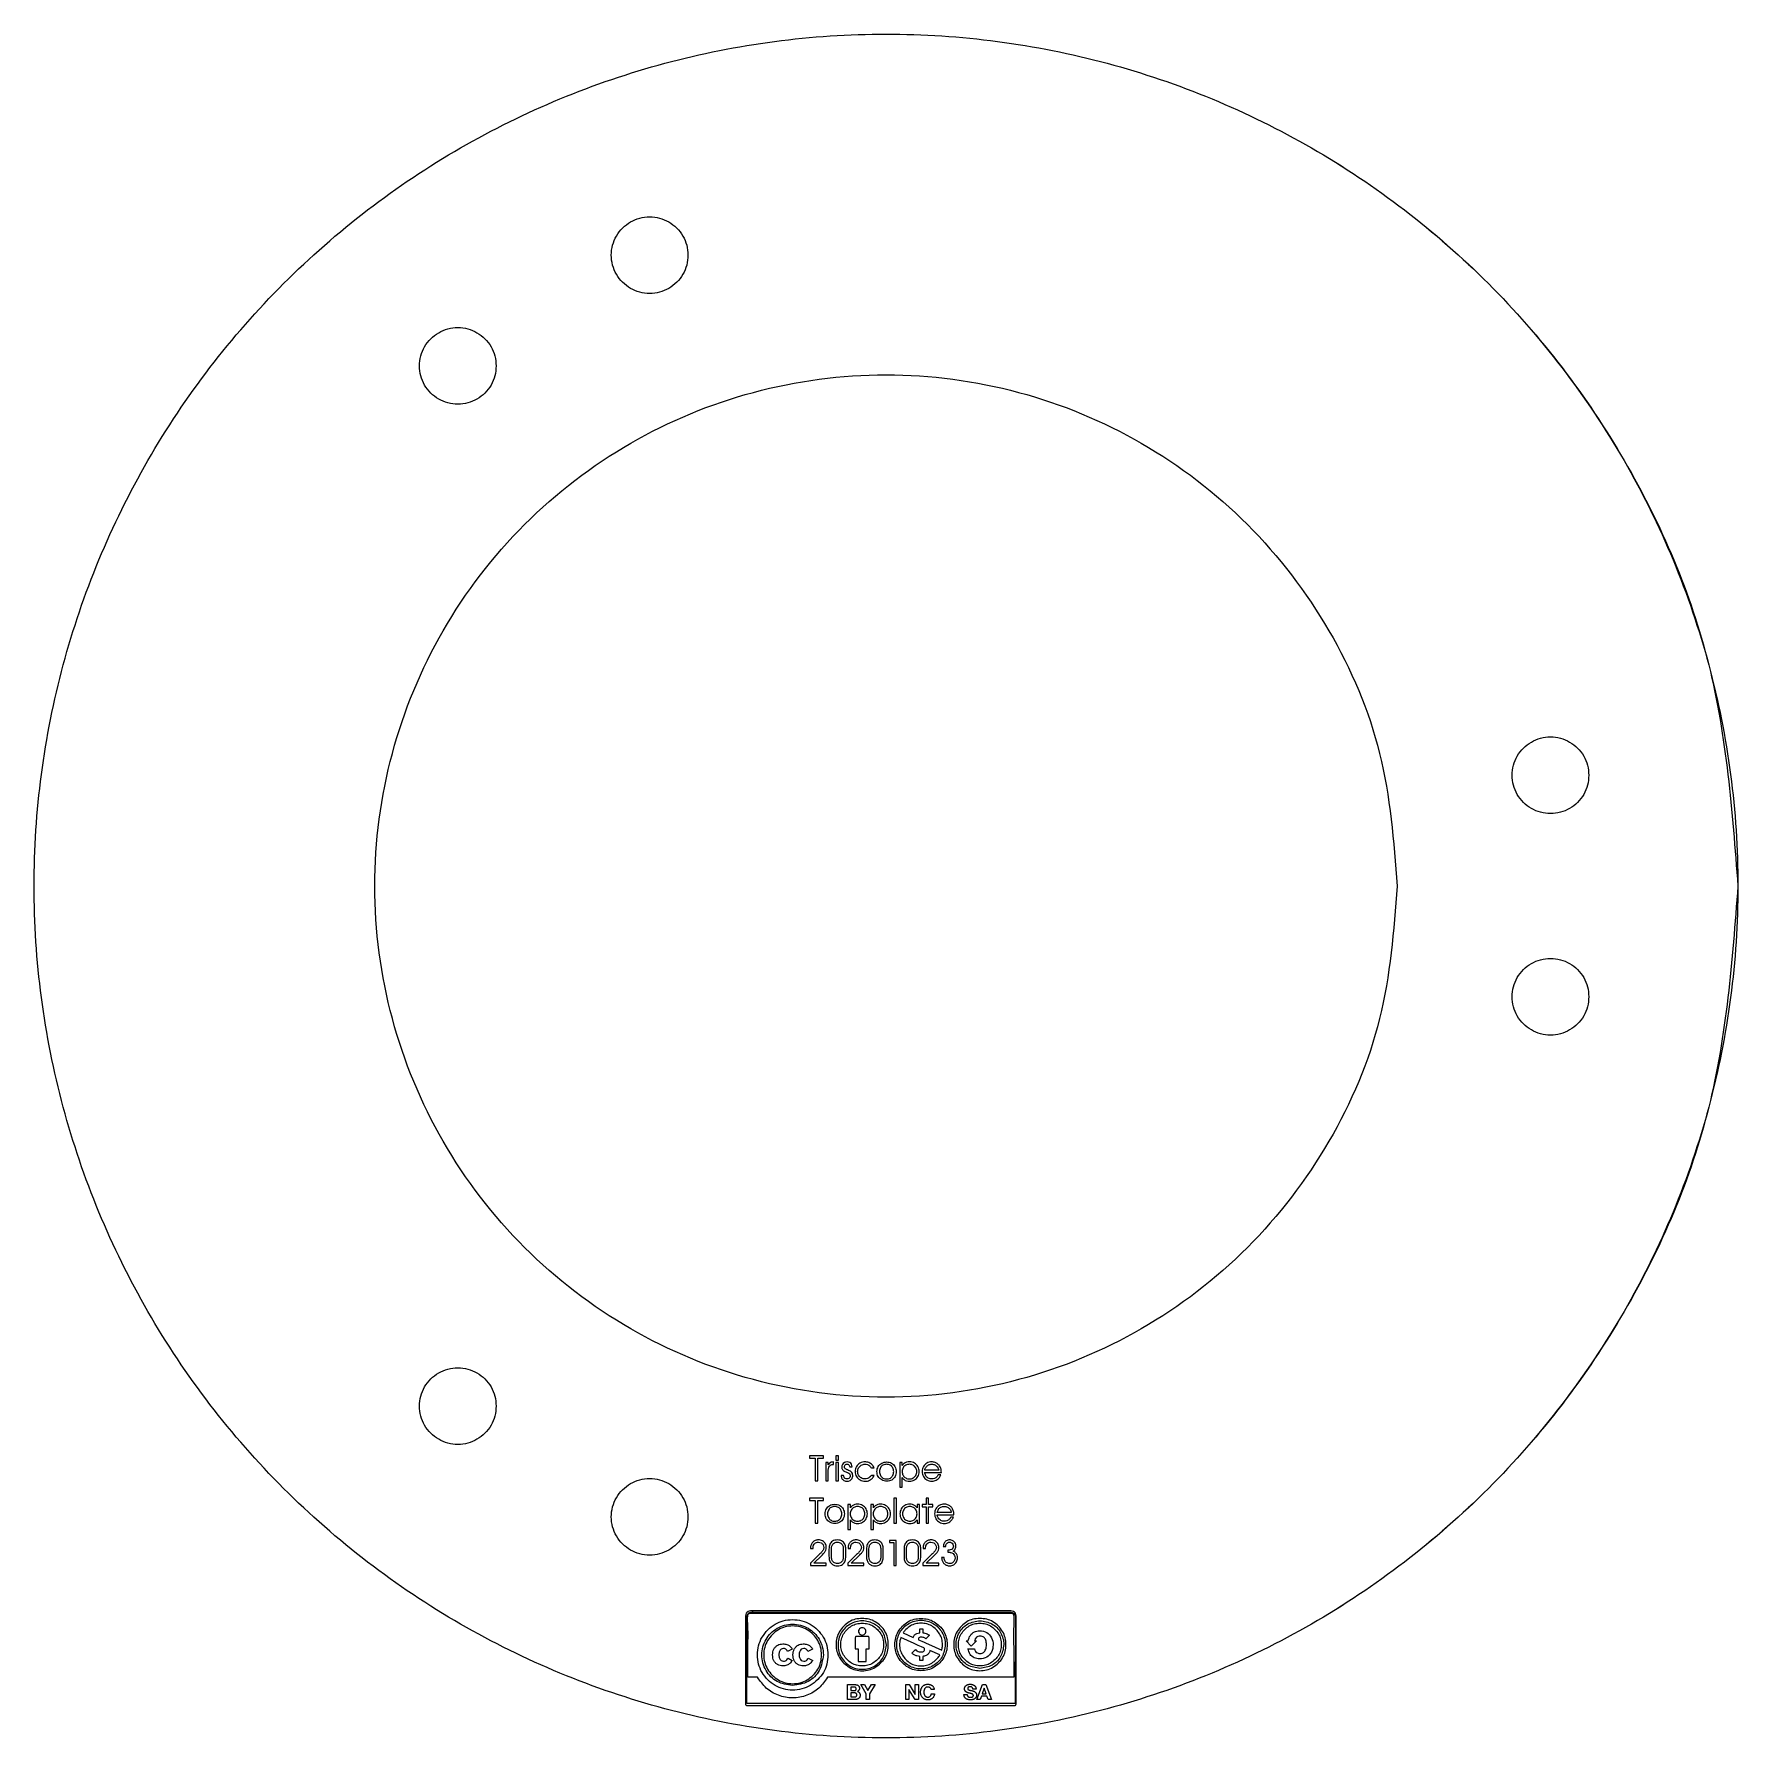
# Model space of a CAD drawing. Extents: x 2 to 202, y 2 to 202.
import ezdxf

# ---------------------------------------------------------------- set-up
doc = ezdxf.new("R2010")
doc.units = 0
doc.layers.get('0').update_dxf_attribs({"linetype": 'CONTINUOUS'})

msp = doc.modelspace()

# ---------------------------------------------------------------- linework, layer by layer
at = {"color": 1}
for points in [[(78.856779, 176.301214)], [(56.340119, 163.301214)], [(184.59845, 115.251234)], [(162.09845, 102.251234)], [(202.09845, 102.251234), (202.09845, 102.251234), (202.09845, 102.251234)], [(184.59845, 89.251234)], [(56.340119, 41.201254)], [(78.856779, 28.201254)]]:
    msp.add_lwpolyline(points, close=True, dxfattribs=at)
at = {"color": 7}
for points in [[(93.784586, 32.429395), (94.078274, 32.429395), (94.078274, 35.096395), (94.748992, 35.096395), (94.748992, 35.362301), (93.113868, 35.362301), (93.113868, 35.096395), (93.784586, 35.096395)], [(96.219663, 34.862238), (96.513351, 34.862238), (96.513351, 35.362301), (96.219663, 35.362301)], [(96.219663, 32.429395), (96.513351, 32.429395), (96.513351, 34.600301), (96.219663, 34.600301)], [(102.174275, 34.651895)], [(102.174275, 34.38202)], [(104.850392, 34.38202)], [(93.784586, 27.468457), (94.078274, 27.468457), (94.078274, 30.135457), (94.748992, 30.135457), (94.748992, 30.401364), (93.113868, 30.401364), (93.113868, 30.135457), (93.784586, 30.135457)], [(103.0332, 27.468457), (103.326887, 27.468457), (103.326887, 30.401364), (103.0332, 30.401364)], [(106.802769, 27.468457), (107.096456, 27.468457), (107.096456, 29.373457), (107.584612, 29.373457), (107.584612, 29.639364), (107.096456, 29.639364), (107.096456, 30.401364), (106.802769, 30.401364), (106.802769, 29.639364), (106.334456, 29.639364), (106.334456, 29.373457), (106.802769, 29.373457)], [(96.081625, 29.690957)], [(96.081625, 29.421082)], [(98.75774, 29.421082)], [(101.463001, 29.421082)], [(104.891443, 29.421082)], [(103.006969, 22.50752), (103.296688, 22.50752), (103.296688, 25.440426), (102.506906, 25.440426), (102.506906, 25.17452), (103.006969, 25.17452)], [(86.513649, 17.052945)], [(99.299432, 16.275731)], [(106.203403, 16.276765)], [(113.106342, 16.276765)], [(99.3077, 15.722794)], [(99.732481, 14.759545)], [(106.210638, 15.724861)], [(113.114597, 15.724861)], [(94.745705, 12.000024)], [(102.148871, 13.145173)], [(109.06111, 13.209251)], [(115.926842, 13.209252)], [(99.129934, 8.508764), (99.561949, 8.508764), (99.972259, 7.8163), (100.380503, 8.508764), (100.810451, 8.508764), (100.159328, 7.428726), (100.159328, 6.755899), (99.772788, 6.755899), (99.772788, 7.439061)], [(104.798838, 8.508764), (105.530576, 7.332608), (105.534712, 7.332608), (105.534712, 8.508764), (105.896447, 8.508764), (105.896447, 6.755899), (105.510939, 6.755899), (104.781268, 7.928954), (104.776101, 7.928954), (104.776101, 6.755899), (104.415399, 6.755899), (104.415399, 8.508764)], [(107.358889, 8.041609)], [(113.827744, 8.508764), (114.483, 6.755899), (114.083027, 6.755899), (113.950735, 7.146573), (113.295476, 7.146573), (113.158017, 6.755899), (112.770445, 6.755899), (113.432935, 8.508764)], [(113.850472, 7.433894), (113.629296, 8.076749), (113.624136, 8.076749), (113.396761, 7.433894)], [(111.657334, 7.189979)]]:
    msp.add_lwpolyline(points, close=True, dxfattribs=at)
for points in [[(95.319625, 34.290738), (95.319625, 34.600301), (95.025937, 34.600301), (95.025937, 32.429395)], [(95.934781, 34.362176), (95.934781, 34.651895)], [(97.839781, 34.06452), (98.137437, 34.06452)], [(103.71533, 34.600301), (103.71533, 31.667395), (104.009017, 31.667395), (104.009017, 32.802457)], [(104.009017, 34.227238), (104.009017, 34.600301), (103.71533, 34.600301)], [(95.025937, 32.429395), (95.319625, 32.429395), (95.319625, 33.695426)], [(97.121437, 33.068364), (96.831718, 33.068364)], [(100.382448, 33.941488), (100.711854, 33.941488)], [(100.715823, 33.068364), (100.382448, 33.068364)], [(106.630932, 33.417614), (108.595464, 33.417614)], [(108.301776, 33.68352), (106.63887, 33.68352)], [(108.539901, 33.14377), (108.234307, 33.14377)], [(97.622677, 29.639364), (97.622677, 26.706457), (97.916365, 26.706457), (97.916365, 27.84152)], [(97.916365, 29.266301), (97.916365, 29.639364), (97.622677, 29.639364)], [(100.327938, 29.639364), (100.327938, 26.706457), (100.621626, 26.706457), (100.621626, 27.84152)], [(100.621626, 29.266301), (100.621626, 29.639364), (100.327938, 29.639364)], [(106.034443, 29.639364), (105.740755, 29.639364), (105.740755, 29.254395)], [(105.740755, 27.849457), (105.740755, 27.468457), (106.034443, 27.468457), (106.034443, 29.639364)], [(108.095959, 28.456676), (110.060491, 28.456676)], [(109.766803, 28.722582), (108.103897, 28.722582)], [(110.004928, 28.182832), (109.699334, 28.182832)], [(93.240868, 24.491895), (93.530586, 24.491895)], [(95.406564, 24.408551), (95.406564, 23.575114)], [(95.696283, 23.622739), (95.696283, 24.341082)], [(97.081377, 24.341082), (97.081377, 23.622739)], [(97.371095, 23.575114), (97.371095, 24.408551)], [(97.643698, 24.491895), (97.93342, 24.491895)], [(99.809397, 24.408551), (99.809397, 23.575114)], [(100.099116, 23.622739), (100.099116, 24.341082)], [(101.48421, 24.341082), (101.48421, 23.622739)], [(101.773929, 23.575114), (101.773929, 24.408551)], [(104.212228, 24.408551), (104.212228, 23.575114)], [(104.501947, 23.622739), (104.501947, 24.341082)], [(105.887041, 24.341082), (105.887041, 23.622739)], [(106.176759, 23.575114), (106.176759, 24.408551)], [(106.449362, 24.491895), (106.739081, 24.491895)], [(108.821436, 24.710176), (109.111155, 24.710176)], [(109.432624, 24.305364), (109.365155, 24.309332), (109.365155, 24.047395)], [(94.244961, 23.765614), (93.217055, 22.773426), (93.217055, 22.50752)], [(93.217055, 22.50752), (95.078399, 22.50752), (95.078399, 22.773426), (93.61393, 22.773426), (94.554524, 23.674332)], [(98.647792, 23.765614), (97.619888, 22.773426), (97.619888, 22.50752)], [(97.619888, 22.50752), (99.481232, 22.50752), (99.481232, 22.773426), (98.016763, 22.773426), (98.957354, 23.674332)], [(107.453456, 23.765614), (106.42555, 22.773426), (106.42555, 22.50752)], [(106.42555, 22.50752), (108.286893, 22.50752), (108.286893, 22.773426), (106.822425, 22.773426), (107.763018, 23.674332)], [(108.916686, 23.424301), (108.626968, 23.424301)], [(117.298334, 16.163077), (117.261125, 6.286677), (85.756073, 6.286677), (85.756073, 16.200284)], [(86.513649, 17.052945), (116.504584, 17.000235)], [(99.930918, 14.165266), (98.676214, 14.165266)], [(105.396218, 13.335343), (103.829388, 14.032974)], [(104.103273, 14.574543), (105.275295, 14.051578)], [(106.065944, 14.596247), (106.065944, 15.069603), (106.418377, 15.069603), (106.418377, 14.596247)], [(107.18939, 14.315128), (106.786314, 13.900682)], [(98.477777, 13.966828), (98.477777, 12.712125), (98.828143, 12.712125), (98.828143, 11.22591), (99.77899, 11.22591), (99.77899, 12.712125), (100.129356, 12.712125), (100.129356, 13.966828)], [(105.134735, 12.189159), (105.557448, 12.614973)], [(106.5393, 12.826846), (106.246812, 12.957071), (105.881976, 13.119335)], [(105.92125, 13.764257), (106.313991, 13.58959), (106.579608, 13.471768)], [(107.072601, 13.25266), (108.644598, 12.551928)], [(108.419289, 11.989688), (107.26277, 12.504385)], [(112.496559, 13.6423), (112.720836, 13.643332), (112.11312, 13.035617), (111.504372, 13.643332), (111.746218, 13.6423)], [(111.72348, 12.72556), (112.496559, 12.72556)], [(106.418377, 11.821223), (106.418377, 11.3489), (106.065944, 11.3489), (106.065944, 11.821223)], [(98.442637, 6.755898), (97.591009, 6.755898), (97.591009, 8.508763), (98.417832, 8.508764)], [(98.338251, 8.209041), (97.977549, 8.209041), (97.977549, 7.799764), (98.368223, 7.799763)], [(98.398195, 7.537246), (97.977549, 7.537246), (97.977549, 7.056655), (98.390961, 7.056656)], [(107.776434, 7.920686), (107.40333, 7.920686)], [(107.4178, 7.43286), (107.790903, 7.43286)], [(111.251158, 7.338807), (111.625295, 7.338807)], [(112.667091, 7.986832), (112.292954, 7.986832)]]:
    msp.add_lwpolyline(points, dxfattribs=at)
at = {"color": 5}
for points in [[(85.611379, 16.578555), (85.611379, 6.194693)], [(116.767101, 17.172834), (86.205658, 17.172834)], [(86.205658, 16.904117), (116.767101, 16.904117)], [(117.361379, 6.194693), (117.361379, 16.578555)], [(91.091148, 12.682152), (90.544411, 12.402066)], [(93.480666, 12.682152), (92.922561, 12.402066)], [(90.596088, 11.626919), (91.101483, 11.357169)], [(92.974237, 11.626919), (93.491001, 11.357169)], [(87.023179, 9.375894), (85.880096, 9.375894)], [(117.092662, 9.375894), (95.250067, 9.375894)], [(85.745738, 6.060334), (117.227021, 6.060334)]]:
    msp.add_lwpolyline(points, dxfattribs=at)
for points in [[(86.205658, 16.904117)], [(116.767101, 17.172834)], [(88.764675, 14.399877)], [(94.070811, 14.938345)]]:
    msp.add_lwpolyline(points, close=True, dxfattribs=at)
at = {"color": 1}
for points, knots in [([(202.09845, 102.251234), (201.431826, 111.002065), (200.104094, 128.43131), (189.611571, 152.822769), (173.64825, 173.77881), (152.664086, 189.846987), (128.280115, 199.95026), (102.098022, 203.406501), (75.918488, 199.95026), (51.526884, 189.846987), (30.570883, 173.77881), (14.502695, 152.822769), (4.399424, 128.43131), (0.943183, 102.251234), (4.399424, 76.071159), (14.502697, 51.679699), (30.570875, 30.723659), (51.526915, 14.655481), (75.918375, 4.552208), (102.09845, 1.095967), (128.278525, 4.552208), (152.669985, 14.655481), (173.626025, 30.723659), (189.694203, 51.679699), (199.797476, 76.071159), (203.253717, 102.251234), (199.797476, 128.43131), (189.694203, 152.822769), (173.626025, 173.77881), (152.669985, 189.846987), (128.278525, 199.95026), (102.09845, 203.406501), (75.918375, 199.95026), (51.526915, 189.846987), (30.570875, 173.77881), (14.502697, 152.822769), (4.399424, 128.43131), (0.943183, 102.251234), (4.399424, 76.071159), (14.502697, 51.679699), (30.570875, 30.723659), (51.526915, 14.655481), (75.918375, 4.552208), (102.09845, 1.095967), (128.278525, 4.552208), (152.669985, 14.655481), (173.626025, 30.723659), (189.694203, 51.679699), (199.797476, 76.071159), (203.253717, 102.251234), (199.797476, 128.43131), (189.694203, 152.822769), (173.626025, 173.77881), (152.669985, 189.846987), (128.278525, 199.95026), (102.09845, 203.406501), (75.918375, 199.95026), (51.526915, 189.846987), (30.570875, 173.77881), (14.502697, 152.822769), (4.399424, 128.43131), (0.943183, 102.251234), (4.399424, 76.071159), (14.502695, 51.679699), (30.570883, 30.723659), (51.526884, 14.655481), (75.918488, 4.552208), (102.098022, 1.095967), (128.280115, 4.552208), (152.664086, 14.655481), (173.64825, 30.723659), (189.611571, 51.679699), (200.104094, 76.071159), (201.431826, 93.500404), (202.09845, 102.251234)], [0, 0, 0, 0, 26.177488, 52.138348, 78.315836, 104.493324, 130.454184, 156.631672, 182.80916, 208.77002, 234.947508, 261.124996, 287.085856, 313.263345, 339.440833, 365.401693, 391.579181, 417.756669, 443.717529, 469.895017, 496.072505, 522.033365, 548.210853, 574.388341, 600.349201, 626.526689, 652.704177, 678.665037, 704.842525, 731.020013, 756.980873, 783.158361, 809.335849, 835.296709, 861.474197, 887.651685, 913.612546, 939.790034, 965.967522, 991.928382, 1018.10587, 1044.283358, 1070.244218, 1096.421706, 1122.599194, 1148.560054, 1174.737542, 1200.91503, 1226.87589, 1253.053378, 1279.230866, 1305.191726, 1331.369214, 1357.546702, 1383.507562, 1409.68505, 1435.862538, 1461.823398, 1488.000886, 1514.178375, 1540.139235, 1566.316723, 1592.494211, 1618.455071, 1644.632559, 1670.810047, 1696.770907, 1722.948395, 1749.125883, 1775.086743, 1801.264231, 1827.441719, 1853.402579, 1879.580067, 1879.580067, 1879.580067, 1879.580067]), ([(78.856779, 176.301214), (78.826781, 176.695002), (78.767033, 177.479318), (78.294869, 178.576933), (77.57652, 179.519955), (76.632233, 180.243023), (75.534954, 180.69767), (74.35676, 180.853201), (73.178681, 180.69767), (72.081059, 180.243023), (71.138038, 179.519955), (70.41497, 178.576933), (69.960323, 177.479318), (69.804792, 176.301214), (69.960323, 175.123111), (70.41497, 174.025495), (71.138038, 173.082473), (72.081059, 172.359405), (73.178681, 171.904758), (74.35676, 171.749227), (75.534954, 171.904758), (76.632233, 172.359405), (77.57652, 173.082473), (78.294869, 174.025495), (78.767033, 175.123111), (78.826781, 175.907427), (78.856779, 176.301214)], [0, 0, 0, 0, 1.177987, 2.346226, 3.524213, 4.7022, 5.870438, 7.048425, 8.226412, 9.394651, 10.572638, 11.750625, 12.918864, 14.096851, 15.274837, 16.443076, 17.621063, 18.79905, 19.967289, 21.145276, 22.323263, 23.491501, 24.669488, 25.847475, 27.015714, 28.193701, 28.193701, 28.193701, 28.193701]), ([(56.340119, 163.301214), (56.310121, 163.695002), (56.250373, 164.479318), (55.778209, 165.576933), (55.05986, 166.519955), (54.115573, 167.243023), (53.018294, 167.69767), (51.8401, 167.853201), (50.662021, 167.69767), (49.564399, 167.243023), (48.621378, 166.519955), (47.89831, 165.576933), (47.443663, 164.479318), (47.288132, 163.301214), (47.443663, 162.123111), (47.89831, 161.025495), (48.621378, 160.082473), (49.564399, 159.359405), (50.662021, 158.904758), (51.8401, 158.749227), (53.018294, 158.904758), (54.115573, 159.359405), (55.05986, 160.082473), (55.778209, 161.025495), (56.250373, 162.123111), (56.310121, 162.907427), (56.340119, 163.301214)], [0, 0, 0, 0, 1.177987, 2.346226, 3.524213, 4.7022, 5.870438, 7.048425, 8.226412, 9.394651, 10.572638, 11.750625, 12.918864, 14.096851, 15.274837, 16.443076, 17.621063, 18.79905, 19.967289, 21.145276, 22.323263, 23.491501, 24.669488, 25.847475, 27.015714, 28.193701, 28.193701, 28.193701, 28.193701]), ([(162.09845, 102.251234), (161.698475, 107.501733), (160.901836, 117.95928), (154.606323, 132.594155), (145.02833, 145.167779), (132.437832, 154.808686), (117.807449, 160.87065), (102.098193, 162.944394), (86.390473, 160.87065), (71.755511, 154.808686), (59.18191, 145.167779), (49.540997, 132.594155), (43.479035, 117.95928), (41.40529, 102.251234), (43.479035, 86.543189), (49.540997, 71.908313), (59.18191, 59.334689), (71.755511, 49.693783), (86.390473, 43.631819), (102.098193, 41.558074), (117.807449, 43.631819), (132.437832, 49.693783), (145.02833, 59.334689), (154.606323, 71.908313), (160.901836, 86.543189), (161.698475, 97.000736), (162.09845, 102.251234)], [0, 0, 0, 0, 15.706493, 31.283009, 46.989502, 62.695995, 78.272511, 93.979003, 109.685496, 125.262012, 140.968505, 156.674998, 172.251514, 187.958007, 203.6645, 219.241016, 234.947508, 250.654001, 266.230517, 281.93701, 297.643503, 313.220019, 328.926512, 344.633005, 360.209521, 375.916013, 375.916013, 375.916013, 375.916013]), ([(184.59845, 115.251234), (184.568452, 115.645022), (184.508704, 116.429338), (184.03654, 117.526953), (183.318191, 118.469975), (182.373904, 119.193043), (181.276625, 119.64769), (180.098431, 119.803221), (178.920352, 119.64769), (177.82273, 119.193043), (176.879709, 118.469975), (176.156641, 117.526953), (175.701994, 116.429338), (175.546463, 115.251234), (175.701994, 114.073131), (176.156641, 112.975515), (176.879709, 112.032493), (177.82273, 111.309425), (178.920352, 110.854778), (180.098431, 110.699247), (181.276625, 110.854778), (182.373904, 111.309425), (183.318191, 112.032493), (184.03654, 112.975515), (184.508704, 114.073131), (184.568452, 114.857447), (184.59845, 115.251234)], [0, 0, 0, 0, 1.177987, 2.346226, 3.524213, 4.7022, 5.870438, 7.048425, 8.226412, 9.394651, 10.572638, 11.750625, 12.918864, 14.096851, 15.274837, 16.443076, 17.621063, 18.79905, 19.967289, 21.145276, 22.323263, 23.491501, 24.669488, 25.847475, 27.015714, 28.193701, 28.193701, 28.193701, 28.193701]), ([(184.59845, 89.251234), (184.568452, 89.645022), (184.508704, 90.429338), (184.03654, 91.526953), (183.318191, 92.469975), (182.373904, 93.193043), (181.276625, 93.64769), (180.098431, 93.803221), (178.920352, 93.64769), (177.82273, 93.193043), (176.879709, 92.469975), (176.156641, 91.526953), (175.701994, 90.429338), (175.546463, 89.251234), (175.701994, 88.073131), (176.156641, 86.975515), (176.879709, 86.032493), (177.82273, 85.309425), (178.920352, 84.854778), (180.098431, 84.699247), (181.276625, 84.854778), (182.373904, 85.309425), (183.318191, 86.032493), (184.03654, 86.975515), (184.508704, 88.073131), (184.568452, 88.857447), (184.59845, 89.251234)], [0, 0, 0, 0, 1.177987, 2.346226, 3.524213, 4.7022, 5.870438, 7.048425, 8.226412, 9.394651, 10.572638, 11.750625, 12.918864, 14.096851, 15.274837, 16.443076, 17.621063, 18.79905, 19.967289, 21.145276, 22.323263, 23.491501, 24.669488, 25.847475, 27.015714, 28.193701, 28.193701, 28.193701, 28.193701]), ([(56.340119, 41.201254), (56.310121, 41.595042), (56.250373, 42.379358), (55.778209, 43.476973), (55.05986, 44.419995), (54.115573, 45.143063), (53.018294, 45.59771), (51.8401, 45.753241), (50.662021, 45.59771), (49.564399, 45.143063), (48.621378, 44.419995), (47.89831, 43.476973), (47.443663, 42.379358), (47.288132, 41.201254), (47.443663, 40.023151), (47.89831, 38.925535), (48.621378, 37.982513), (49.564399, 37.259445), (50.662021, 36.804798), (51.8401, 36.649267), (53.018294, 36.804798), (54.115573, 37.259445), (55.05986, 37.982513), (55.778209, 38.925535), (56.250373, 40.023151), (56.310121, 40.807467), (56.340119, 41.201254)], [0, 0, 0, 0, 1.177987, 2.346226, 3.524213, 4.7022, 5.870438, 7.048425, 8.226412, 9.394651, 10.572638, 11.750625, 12.918864, 14.096851, 15.274837, 16.443076, 17.621063, 18.79905, 19.967289, 21.145276, 22.323263, 23.491501, 24.669488, 25.847475, 27.015714, 28.193701, 28.193701, 28.193701, 28.193701]), ([(78.856779, 28.201254), (78.826781, 28.595042), (78.767033, 29.379358), (78.294869, 30.476973), (77.57652, 31.419995), (76.632233, 32.143063), (75.534954, 32.59771), (74.35676, 32.753241), (73.178681, 32.59771), (72.081059, 32.143063), (71.138038, 31.419995), (70.41497, 30.476973), (69.960323, 29.379358), (69.804792, 28.201254), (69.960323, 27.023151), (70.41497, 25.925535), (71.138038, 24.982513), (72.081059, 24.259445), (73.178681, 23.804798), (74.35676, 23.649267), (75.534954, 23.804798), (76.632233, 24.259445), (77.57652, 24.982513), (78.294869, 25.925535), (78.767033, 27.023151), (78.826781, 27.807467), (78.856779, 28.201254)], [0, 0, 0, 0, 1.177987, 2.346226, 3.524213, 4.7022, 5.870438, 7.048425, 8.226412, 9.394651, 10.572638, 11.750625, 12.918864, 14.096851, 15.274837, 16.443076, 17.621063, 18.79905, 19.967289, 21.145276, 22.323263, 23.491501, 24.669488, 25.847475, 27.015714, 28.193701, 28.193701, 28.193701, 28.193701])]:
    msp.add_open_spline(points, degree=3, knots=knots, dxfattribs=at)
at = {"color": 7}
for points, knots in [([(95.934781, 34.651895), (95.84228, 34.642815), (95.67217, 34.626119), (95.442729, 34.499217), (95.361154, 34.36107), (95.319625, 34.290738)], [0, 0, 0, 0, 0.2774, 0.510142, 0.751519, 0.751519, 0.751519, 0.751519]), ([(95.319625, 33.695426), (95.328637, 33.814797), (95.345424, 34.037151), (95.594312, 34.304711), (95.81535, 34.342018), (95.934781, 34.362176)], [0, 0, 0, 0, 0.350741, 0.653333, 1.009005, 1.009005, 1.009005, 1.009005]), ([(98.137437, 34.06452), (98.120212, 34.172255), (98.086993, 34.380017), (97.841798, 34.60698), (97.524411, 34.676439), (97.20145, 34.601823), (96.962359, 34.365412), (96.898683, 34.099328), (96.922407, 33.894006), (96.977682, 33.757998), (97.06142, 33.65969), (97.152866, 33.580773), (97.291628, 33.516318), (97.440788, 33.455008), (97.586777, 33.396036), (97.680344, 33.350147), (97.765715, 33.305316), (97.836868, 33.236396), (97.885047, 33.1368), (97.904386, 32.996031), (97.865938, 32.826207), (97.724738, 32.67864), (97.523187, 32.632258), (97.315198, 32.675806), (97.153619, 32.842571), (97.132721, 32.989195), (97.121437, 33.068364)], [0, 0, 0, 0, 0.319341, 0.615838, 0.935708, 1.262125, 1.568642, 1.894316, 2.043034, 2.184767, 2.32719, 2.426581, 2.544724, 2.782862, 2.911853, 3.016514, 3.095659, 3.200228, 3.307314, 3.421273, 3.621844, 3.807187, 4.001672, 4.217585, 4.417686, 4.652527, 4.652527, 4.652527, 4.652527]), ([(97.815968, 33.608114), (97.736505, 33.640699), (97.620291, 33.688354), (97.4835, 33.745665), (97.386743, 33.791538), (97.295068, 33.847519), (97.221522, 33.950438), (97.199085, 34.08436), (97.237244, 34.232816), (97.357948, 34.353963), (97.52279, 34.394167), (97.688128, 34.363194), (97.813976, 34.237067), (97.830693, 34.125288), (97.839781, 34.06452)], [0, 0, 0, 0, 0.257711, 0.376893, 0.444609, 0.579394, 0.694299, 0.81181, 0.976287, 1.134897, 1.299374, 1.466844, 1.618178, 1.798459, 1.798459, 1.798459, 1.798459]), ([(100.711854, 33.941488), (100.638981, 34.076164), (100.494358, 34.343441), (100.092939, 34.594939), (99.585419, 34.69068), (99.024491, 34.551027), (98.576756, 34.117916), (98.41518, 33.517612), (98.57641, 32.913781), (99.033651, 32.476232), (99.533318, 32.356001), (99.914073, 32.396232), (100.161019, 32.480638), (100.355646, 32.60092), (100.50371, 32.736377), (100.617784, 32.887365), (100.680744, 33.003602), (100.715823, 33.068364)], [0, 0, 0, 0, 0.452817, 0.898663, 1.364906, 1.975157, 2.554768, 3.149525, 3.754492, 4.339964, 4.961925, 5.225703, 5.482388, 5.737826, 5.906337, 6.081798, 6.302554, 6.302554, 6.302554, 6.302554]), ([(100.382448, 33.068364), (100.312598, 32.981949), (100.18479, 32.823831), (99.921786, 32.671394), (99.580837, 32.625865), (99.182303, 32.725796), (98.847264, 33.058862), (98.727156, 33.514017), (98.844053, 33.96889), (99.174023, 34.304295), (99.579563, 34.407473), (99.931473, 34.349775), (100.204681, 34.19494), (100.322072, 34.027569), (100.382448, 33.941488)], [0, 0, 0, 0, 0.33129, 0.606175, 0.887295, 1.34595, 1.785611, 2.238945, 2.696119, 3.132456, 3.586234, 3.891802, 4.186589, 4.498749, 4.498749, 4.498749, 4.498749]), ([(102.174275, 34.651895), (101.971612, 34.623026), (101.576664, 34.566768), (101.135541, 34.118621), (100.984985, 33.523304), (101.130644, 32.916863), (101.582636, 32.471099), (102.187187, 32.329293), (102.785036, 32.472416), (103.211591, 32.9137), (103.348238, 33.512592), (103.21038, 34.109781), (102.772833, 34.570209), (102.377613, 34.624145), (102.174275, 34.651895)], [0, 0, 0, 0, 0.600123, 1.169511, 1.762836, 2.376566, 2.953533, 3.573353, 4.160729, 4.71944, 5.319723, 5.928776, 6.49525, 7.095544, 7.095544, 7.095544, 7.095544]), ([(102.174275, 34.38202), (102.323985, 34.359762), (102.618359, 34.315998), (102.937051, 33.960449), (103.037692, 33.508869), (102.940196, 33.05583), (102.626759, 32.719228), (102.18228, 32.611025), (101.732967, 32.71866), (101.400494, 33.059077), (101.297229, 33.518549), (101.402965, 33.970597), (101.727887, 34.317419), (102.023286, 34.360169), (102.174275, 34.38202)], [0, 0, 0, 0, 0.44204, 0.869182, 1.333615, 1.788859, 2.205695, 2.64118, 3.099936, 3.530676, 3.996275, 4.452103, 4.879005, 5.325352, 5.325352, 5.325352, 5.325352]), ([(104.850392, 34.38202), (105.004022, 34.35995), (105.304439, 34.316794), (105.63533, 33.965927), (105.745156, 33.512294), (105.634253, 33.055816), (105.305051, 32.722804), (104.851687, 32.60915), (104.395243, 32.722954), (104.062261, 33.063065), (103.950446, 33.521438), (104.067073, 33.97301), (104.399111, 34.314627), (104.697988, 34.35926), (104.850392, 34.38202)], [0, 0, 0, 0, 0.454075, 0.887928, 1.350745, 1.805409, 2.236341, 2.687603, 3.147343, 3.584, 4.047887, 4.498891, 4.933043, 5.384777, 5.384777, 5.384777, 5.384777]), ([(104.009017, 32.802457), (104.078353, 32.718504), (104.215932, 32.551919), (104.520433, 32.407126), (104.941792, 32.35002), (105.457951, 32.477556), (105.901486, 32.912085), (106.057449, 33.511359), (105.904811, 34.111004), (105.465283, 34.552423), (104.946369, 34.680008), (104.522402, 34.621871), (104.214236, 34.478028), (104.077265, 34.310642), (104.009017, 34.227238)], [0, 0, 0, 0, 0.323325, 0.641554, 0.982347, 1.587681, 2.163208, 2.75909, 3.362545, 3.93753, 4.540985, 4.889178, 5.21122, 5.531036, 5.531036, 5.531036, 5.531036]), ([(108.595464, 33.417614), (108.593712, 33.505802), (108.590506, 33.667257), (108.542583, 33.895564), (108.429939, 34.146462), (108.213696, 34.406367), (107.864075, 34.605421), (107.401245, 34.686839), (106.871789, 34.550151), (106.439043, 34.11695), (106.284861, 33.521188), (106.440803, 32.92189), (106.880709, 32.481212), (107.374583, 32.353429), (107.756045, 32.40001), (108.010598, 32.499287), (108.211492, 32.64718), (108.360642, 32.810037), (108.471586, 32.969246), (108.517261, 33.085932), (108.539901, 33.14377)], [0, 0, 0, 0, 0.264233, 0.483759, 0.69439, 1.084497, 1.475355, 1.876801, 2.469303, 3.038468, 3.630969, 4.234199, 4.813135, 5.416365, 5.689206, 5.957362, 6.226477, 6.429518, 6.618519, 6.804275, 6.804275, 6.804275, 6.804275]), ([(106.63887, 33.68352), (106.679562, 33.812361), (106.758652, 34.062782), (107.07312, 34.324239), (107.461306, 34.410418), (107.850951, 34.328374), (108.171522, 34.067384), (108.257142, 33.81506), (108.301776, 33.68352)], [0, 0, 0, 0, 0.39835, 0.774249, 1.163243, 1.555609, 1.931827, 2.341546, 2.341546, 2.341546, 2.341546]), ([(96.831718, 33.068364), (96.847414, 32.940266), (96.877296, 32.69639), (97.161077, 32.425915), (97.523198, 32.351605), (97.884027, 32.429919), (98.142538, 32.69479), (98.210372, 33.012734), (98.170926, 33.290284), (98.032963, 33.49744), (97.890898, 33.569897), (97.815968, 33.608114)], [0, 0, 0, 0, 0.37697, 0.71769, 1.09299, 1.448425, 1.780312, 2.141851, 2.383821, 2.606828, 2.85572, 2.85572, 2.85572, 2.85572]), ([(108.234307, 33.14377), (108.181655, 33.050954), (108.07635, 32.865325), (107.796386, 32.691032), (107.442148, 32.619341), (107.055499, 32.719616), (106.721635, 33.00709), (106.661217, 33.280544), (106.630932, 33.417614)], [0, 0, 0, 0, 0.315847, 0.63169, 0.953403, 1.37786, 1.787318, 2.198829, 2.198829, 2.198829, 2.198829]), ([(96.081625, 29.690957), (95.878961, 29.662089), (95.484014, 29.605831), (95.042891, 29.157684), (94.892334, 28.562366), (95.037994, 27.955925), (95.489986, 27.510161), (96.094537, 27.368356), (96.692386, 27.511479), (97.118941, 27.952763), (97.255588, 28.551655), (97.11773, 29.148844), (96.680183, 29.609272), (96.284963, 29.663208), (96.081625, 29.690957)], [0, 0, 0, 0, 0.600123, 1.169511, 1.762836, 2.376566, 2.953533, 3.573353, 4.160729, 4.71944, 5.319723, 5.928776, 6.49525, 7.095544, 7.095544, 7.095544, 7.095544]), ([(96.081625, 29.421082), (96.231335, 29.398825), (96.525709, 29.35506), (96.844401, 28.999512), (96.945041, 28.547932), (96.847545, 28.094893), (96.534109, 27.758291), (96.08963, 27.650087), (95.640317, 27.757722), (95.307844, 28.098139), (95.204579, 28.557611), (95.310314, 29.00966), (95.635237, 29.356481), (95.930636, 29.399231), (96.081625, 29.421082)], [0, 0, 0, 0, 0.44204, 0.869182, 1.333615, 1.788859, 2.205695, 2.64118, 3.099936, 3.530676, 3.996275, 4.452103, 4.879005, 5.325352, 5.325352, 5.325352, 5.325352]), ([(98.75774, 29.421082), (98.911369, 29.399013), (99.211786, 29.355857), (99.542678, 29.004989), (99.652503, 28.551357), (99.5416, 28.094879), (99.212398, 27.761866), (98.759034, 27.648213), (98.30259, 27.762016), (97.969608, 28.102127), (97.857793, 28.560501), (97.97442, 29.012072), (98.306458, 29.353689), (98.605335, 29.398323), (98.75774, 29.421082)], [0, 0, 0, 0, 0.454075, 0.887928, 1.350745, 1.805409, 2.236341, 2.687603, 3.147343, 3.584, 4.047887, 4.498891, 4.933043, 5.384777, 5.384777, 5.384777, 5.384777]), ([(97.916365, 27.84152), (97.9857, 27.757566), (98.123279, 27.590982), (98.42778, 27.446189), (98.849139, 27.389083), (99.365298, 27.516618), (99.808833, 27.951147), (99.964796, 28.550422), (99.812158, 29.150067), (99.37263, 29.591486), (98.853716, 29.719071), (98.429749, 29.660933), (98.121583, 29.517091), (97.984612, 29.349704), (97.916365, 29.266301)], [0, 0, 0, 0, 0.323325, 0.641554, 0.982347, 1.587681, 2.163208, 2.75909, 3.362545, 3.93753, 4.540985, 4.889178, 5.21122, 5.531036, 5.531036, 5.531036, 5.531036]), ([(101.463001, 29.421082), (101.61663, 29.399013), (101.917047, 29.355857), (102.247939, 29.004989), (102.357764, 28.551357), (102.246861, 28.094879), (101.917659, 27.761866), (101.464296, 27.648213), (101.007851, 27.762016), (100.67487, 28.102127), (100.563055, 28.560501), (100.679682, 29.012072), (101.01172, 29.353689), (101.310597, 29.398323), (101.463001, 29.421082)], [0, 0, 0, 0, 0.454075, 0.887928, 1.350745, 1.805409, 2.236341, 2.687603, 3.147343, 3.584, 4.047887, 4.498891, 4.933043, 5.384777, 5.384777, 5.384777, 5.384777]), ([(100.621626, 27.84152), (100.690962, 27.757566), (100.82854, 27.590982), (101.133041, 27.446189), (101.554401, 27.389083), (102.070559, 27.516618), (102.514094, 27.951147), (102.670057, 28.550422), (102.517419, 29.150067), (102.077892, 29.591486), (101.558978, 29.719071), (101.135011, 29.660933), (100.826845, 29.517091), (100.689874, 29.349704), (100.621626, 29.266301)], [0, 0, 0, 0, 0.323325, 0.641554, 0.982347, 1.587681, 2.163208, 2.75909, 3.362545, 3.93753, 4.540985, 4.889178, 5.21122, 5.531036, 5.531036, 5.531036, 5.531036]), ([(105.740755, 29.254395), (105.668496, 29.343273), (105.529192, 29.514617), (105.220455, 29.666126), (104.797429, 29.716283), (104.279794, 29.59401), (103.83883, 29.150777), (103.689809, 28.54957), (103.84014, 27.947096), (104.291843, 27.509529), (104.808905, 27.393803), (105.228705, 27.438255), (105.529023, 27.591215), (105.667289, 27.759854), (105.740755, 27.849457)], [0, 0, 0, 0, 0.34022, 0.655893, 1.001187, 1.606126, 2.179864, 2.784804, 3.385459, 3.960081, 4.5763, 4.909131, 5.213056, 5.557617, 5.557617, 5.557617, 5.557617]), ([(104.891443, 29.421082), (105.042329, 29.398617), (105.338454, 29.354528), (105.665845, 29.011831), (105.778711, 28.561795), (105.668096, 28.10776), (105.350717, 27.767403), (104.900903, 27.646139), (104.447625, 27.765754), (104.114523, 28.10533), (103.998428, 28.563093), (104.11728, 29.011916), (104.444551, 29.351857), (104.740913, 29.397765), (104.891443, 29.421082)], [0, 0, 0, 0, 0.446819, 0.876918, 1.329063, 1.789026, 2.220617, 2.660947, 3.120463, 3.56107, 4.024719, 4.471246, 4.903836, 5.350363, 5.350363, 5.350363, 5.350363]), ([(110.060491, 28.456676), (110.058739, 28.544864), (110.055533, 28.70632), (110.00761, 28.934627), (109.894962, 29.185523), (109.678723, 29.445431), (109.329101, 29.644484), (108.866272, 29.725902), (108.336816, 29.589214), (107.90407, 29.156012), (107.749888, 28.56025), (107.90583, 27.960952), (108.345736, 27.520275), (108.83961, 27.392492), (109.221072, 27.439073), (109.475625, 27.538349), (109.676519, 27.686242), (109.825669, 27.849099), (109.936613, 28.008309), (109.982288, 28.124995), (110.004928, 28.182832)], [0, 0, 0, 0, 0.264233, 0.483759, 0.694391, 1.084497, 1.475354, 1.8768, 2.469302, 3.038467, 3.630968, 4.234198, 4.813134, 5.416364, 5.689205, 5.957361, 6.226477, 6.429517, 6.618518, 6.804274, 6.804274, 6.804274, 6.804274]), ([(109.699334, 28.182832), (109.646682, 28.090017), (109.541377, 27.904387), (109.261413, 27.730095), (108.907175, 27.658404), (108.520526, 27.758678), (108.186662, 28.046152), (108.126244, 28.319607), (108.095959, 28.456676)], [0, 0, 0, 0, 0.315847, 0.63169, 0.953403, 1.37786, 1.787318, 2.198829, 2.198829, 2.198829, 2.198829]), ([(108.103897, 28.722582), (108.144589, 28.851424), (108.223679, 29.101844), (108.538147, 29.363302), (108.926334, 29.44948), (109.315978, 29.367436), (109.636549, 29.106447), (109.722169, 28.854122), (109.766803, 28.722582)], [0, 0, 0, 0, 0.39835, 0.774249, 1.163243, 1.555609, 1.931827, 2.341546, 2.341546, 2.341546, 2.341546]), ([(94.554524, 23.674332), (94.66737, 23.784234), (94.859893, 23.971734), (95.062718, 24.287621), (95.11843, 24.65937), (95.017259, 25.075801), (94.656341, 25.421079), (94.205295, 25.520159), (93.79296, 25.450612), (93.474001, 25.245464), (93.324959, 24.994126), (93.261441, 24.79505), (93.241461, 24.650367), (93.241082, 24.549278), (93.240868, 24.491895)], [0, 0, 0, 0, 0.472639, 0.806352, 1.102085, 1.578441, 2.032092, 2.52404, 2.907151, 3.262569, 3.624422, 3.757391, 3.888438, 4.06049, 4.06049, 4.06049, 4.06049]), ([(93.530586, 24.491895), (93.531674, 24.54611), (93.533652, 24.644661), (93.558822, 24.781475), (93.614184, 24.930828), (93.731318, 25.084764), (93.932459, 25.20193), (94.199138, 25.243869), (94.500006, 25.177687), (94.747916, 24.941701), (94.814386, 24.666665), (94.786203, 24.443176), (94.713791, 24.273764), (94.613339, 24.145825), (94.520426, 24.032048), (94.401753, 23.914717), (94.30772, 23.825295), (94.244961, 23.765614)], [0, 0, 0, 0, 0.162479, 0.29535, 0.415142, 0.638077, 0.859818, 1.09642, 1.434679, 1.745504, 2.071584, 2.241143, 2.415859, 2.616396, 2.726985, 2.8565, 3.116402, 3.116402, 3.116402, 3.116402]), ([(97.200439, 25.099114), (97.134862, 25.176468), (97.002702, 25.332364), (96.70944, 25.464584), (96.393769, 25.504805), (96.084655, 25.470153), (95.814004, 25.358777), (95.614823, 25.180474), (95.483653, 24.960337), (95.414997, 24.700211), (95.409549, 24.51178), (95.406564, 24.408551)], [0, 0, 0, 0, 0.301017, 0.606657, 0.937141, 1.247541, 1.529854, 1.801044, 2.034098, 2.289273, 2.598437, 2.598437, 2.598437, 2.598437]), ([(95.696283, 24.341082), (95.697782, 24.422395), (95.70046, 24.567704), (95.731694, 24.76293), (95.800838, 24.941646), (95.939996, 25.095538), (96.14998, 25.203544), (96.382861, 25.236848), (96.60885, 25.206972), (96.803972, 25.116431), (96.947915, 24.9798), (97.038087, 24.806421), (97.077671, 24.592017), (97.080024, 24.432681), (97.081377, 24.341082)], [0, 0, 0, 0, 0.243806, 0.435691, 0.590216, 0.812554, 1.040438, 1.28564, 1.506821, 1.715787, 1.920583, 2.090222, 2.293392, 2.568128, 2.568128, 2.568128, 2.568128]), ([(97.371095, 24.408551), (97.36923, 24.504486), (97.365906, 24.675473), (97.314545, 24.915129), (97.237576, 25.039234), (97.200439, 25.099114)], [0, 0, 0, 0, 0.28796, 0.513237, 0.723271, 0.723271, 0.723271, 0.723271]), ([(98.957354, 23.674332), (99.070201, 23.784234), (99.262725, 23.971734), (99.465551, 24.287621), (99.521264, 24.65937), (99.420093, 25.075801), (99.059174, 25.42108), (98.608128, 25.520159), (98.195792, 25.450612), (97.876832, 25.245465), (97.727794, 24.994125), (97.664272, 24.79505), (97.644292, 24.650367), (97.643913, 24.549278), (97.643698, 24.491895)], [0, 0, 0, 0, 0.472641, 0.806354, 1.102087, 1.578443, 2.032094, 2.524042, 2.907154, 3.262573, 3.624425, 3.757394, 3.888441, 4.060493, 4.060493, 4.060493, 4.060493]), ([(97.93342, 24.491895), (97.934507, 24.54611), (97.936485, 24.644661), (97.961655, 24.781475), (98.017018, 24.930828), (98.134151, 25.084764), (98.335291, 25.20193), (98.60197, 25.243869), (98.902838, 25.177687), (99.150749, 24.941701), (99.21722, 24.666665), (99.189036, 24.443176), (99.116623, 24.273764), (99.016172, 24.145825), (98.923259, 24.032048), (98.804585, 23.914717), (98.710551, 23.825295), (98.647792, 23.765614)], [0, 0, 0, 0, 0.162479, 0.29535, 0.415142, 0.638077, 0.859818, 1.096418, 1.434677, 1.745503, 2.071583, 2.241142, 2.415858, 2.616395, 2.726984, 2.8565, 3.116403, 3.116403, 3.116403, 3.116403]), ([(101.603272, 25.099114), (101.537696, 25.176468), (101.405535, 25.332364), (101.112273, 25.464584), (100.796603, 25.504805), (100.487489, 25.470153), (100.216838, 25.358777), (100.017656, 25.180474), (99.886486, 24.960337), (99.81783, 24.700211), (99.812382, 24.51178), (99.809397, 24.408551)], [0, 0, 0, 0, 0.301017, 0.606657, 0.937141, 1.247541, 1.529854, 1.801044, 2.034098, 2.289273, 2.598437, 2.598437, 2.598437, 2.598437]), ([(100.099116, 24.341082), (100.100615, 24.422395), (100.103293, 24.567704), (100.134527, 24.76293), (100.203671, 24.941646), (100.34283, 25.095538), (100.552813, 25.203544), (100.785694, 25.236848), (101.011684, 25.206972), (101.206805, 25.116431), (101.350748, 24.9798), (101.44092, 24.806421), (101.480504, 24.592017), (101.482857, 24.432681), (101.48421, 24.341082)], [0, 0, 0, 0, 0.243806, 0.435691, 0.590216, 0.812554, 1.040438, 1.28564, 1.506821, 1.715787, 1.920583, 2.090222, 2.293392, 2.568128, 2.568128, 2.568128, 2.568128]), ([(101.773929, 24.408551), (101.772064, 24.504486), (101.768739, 24.675473), (101.717378, 24.915129), (101.640409, 25.039234), (101.603272, 25.099114)], [0, 0, 0, 0, 0.28796, 0.513237, 0.723271, 0.723271, 0.723271, 0.723271]), ([(106.006103, 25.099114), (105.940526, 25.176468), (105.808366, 25.332364), (105.515104, 25.464584), (105.199433, 25.504805), (104.890319, 25.470153), (104.619668, 25.358777), (104.420487, 25.180474), (104.289317, 24.960337), (104.220661, 24.700211), (104.215213, 24.51178), (104.212228, 24.408551)], [0, 0, 0, 0, 0.301017, 0.606657, 0.937141, 1.247541, 1.529854, 1.801044, 2.034098, 2.289273, 2.598437, 2.598437, 2.598437, 2.598437]), ([(104.501947, 24.341082), (104.503445, 24.422395), (104.506124, 24.567704), (104.537358, 24.76293), (104.606502, 24.941646), (104.74566, 25.095538), (104.955644, 25.203544), (105.188525, 25.236848), (105.414514, 25.206972), (105.609635, 25.116431), (105.753579, 24.9798), (105.843751, 24.806421), (105.883335, 24.592017), (105.885688, 24.432681), (105.887041, 24.341082)], [0, 0, 0, 0, 0.243806, 0.435691, 0.590216, 0.812554, 1.040438, 1.28564, 1.506821, 1.715787, 1.920583, 2.090222, 2.293392, 2.568128, 2.568128, 2.568128, 2.568128]), ([(106.176759, 24.408551), (106.174894, 24.504486), (106.17157, 24.675473), (106.120209, 24.915129), (106.04324, 25.039234), (106.006103, 25.099114)], [0, 0, 0, 0, 0.28796, 0.513237, 0.723271, 0.723271, 0.723271, 0.723271]), ([(107.763018, 23.674332), (107.875865, 23.784234), (108.068389, 23.971734), (108.271213, 24.287621), (108.326925, 24.65937), (108.225754, 25.075801), (107.864835, 25.421079), (107.41379, 25.520159), (107.001454, 25.450612), (106.682496, 25.245464), (106.533454, 24.994126), (106.469936, 24.79505), (106.449956, 24.650367), (106.449577, 24.549278), (106.449362, 24.491895)], [0, 0, 0, 0, 0.47264, 0.806353, 1.102086, 1.578442, 2.032093, 2.52404, 2.907151, 3.26257, 3.624423, 3.757392, 3.888438, 4.06049, 4.06049, 4.06049, 4.06049]), ([(106.739081, 24.491895), (106.740169, 24.54611), (106.742146, 24.644661), (106.767317, 24.781475), (106.822679, 24.930828), (106.939813, 25.084764), (107.140953, 25.20193), (107.407633, 25.243869), (107.708501, 25.177687), (107.956411, 24.941701), (108.022881, 24.666665), (107.994698, 24.443176), (107.922286, 24.273764), (107.821833, 24.145825), (107.728921, 24.032048), (107.610247, 23.914717), (107.516215, 23.825295), (107.453456, 23.765614)], [0, 0, 0, 0, 0.162479, 0.29535, 0.415142, 0.638077, 0.859818, 1.09642, 1.434679, 1.745504, 2.071584, 2.241143, 2.415859, 2.616396, 2.726985, 2.8565, 3.116402, 3.116402, 3.116402, 3.116402]), ([(108.626968, 23.424301), (108.630871, 23.359276), (108.638161, 23.237825), (108.680224, 23.065481), (108.771516, 22.865783), (108.949293, 22.654125), (109.2417, 22.492472), (109.624412, 22.427568), (110.061807, 22.541111), (110.414858, 22.90412), (110.522722, 23.341755), (110.463409, 23.7222), (110.286224, 24.012114), (110.098198, 24.126603), (110.000155, 24.186301)], [0, 0, 0, 0, 0.195147, 0.364487, 0.528667, 0.850894, 1.174028, 1.510745, 1.995574, 2.465296, 2.959573, 3.28897, 3.60126, 3.941518, 3.941518, 3.941518, 3.941518]), ([(110.000155, 24.186301), (110.060978, 24.234392), (110.177388, 24.326435), (110.28365, 24.529007), (110.318407, 24.807363), (110.244881, 25.144774), (109.956289, 25.4345), (109.563356, 25.521385), (109.168052, 25.435988), (108.874076, 25.125077), (108.83979, 24.854841), (108.821436, 24.710176)], [0, 0, 0, 0, 0.230543, 0.441241, 0.665541, 1.063545, 1.430967, 1.826296, 2.222765, 2.594576, 3.022923, 3.022923, 3.022923, 3.022923]), ([(109.706468, 24.023582), (109.798132, 23.98814), (109.979669, 23.917947), (110.16047, 23.673123), (110.227266, 23.364029), (110.14751, 23.035905), (109.904451, 22.780933), (109.60801, 22.703797), (109.355937, 22.743266), (109.166979, 22.844284), (109.042866, 22.979488), (108.967297, 23.118078), (108.930885, 23.26053), (108.921842, 23.364841), (108.916686, 23.424301)], [0, 0, 0, 0, 0.289765, 0.573867, 0.869139, 1.216377, 1.542167, 1.877281, 2.090277, 2.295849, 2.507714, 2.631143, 2.766123, 2.945073, 2.945073, 2.945073, 2.945073]), ([(109.111155, 24.710176), (109.119097, 24.806333), (109.133573, 24.981606), (109.311675, 25.192219), (109.560105, 25.244252), (109.80243, 25.189991), (109.975137, 25.006467), (110.026071, 24.761597), (109.97187, 24.51063), (109.77282, 24.330765), (109.592871, 24.300619), (109.488184, 24.301503), (109.463001, 24.302438), (109.443541, 24.304312), (109.432624, 24.305364)], [0, 0, 0, 0, 0.283891, 0.517469, 0.768521, 1.007705, 1.232992, 1.481713, 1.732266, 1.96776, 2.239407, 2.256311, 2.282055, 2.314953, 2.314953, 2.314953, 2.314953]), ([(109.365155, 24.047395), (109.417571, 24.046203), (109.504539, 24.044226), (109.618775, 24.038617), (109.679673, 24.028176), (109.706468, 24.023582)], [0, 0, 0, 0, 0.157342, 0.261064, 0.342555, 0.342555, 0.342555, 0.342555]), ([(95.406564, 23.575114), (95.409085, 23.484782), (95.413749, 23.317617), (95.460073, 23.087165), (95.558266, 22.854623), (95.748914, 22.635552), (96.057859, 22.482714), (96.398274, 22.443216), (96.726438, 22.477492), (97.00542, 22.602851), (97.196969, 22.795587), (97.305418, 23.028616), (97.362075, 23.285511), (97.367929, 23.473466), (97.371095, 23.575114)], [0, 0, 0, 0, 0.270782, 0.501096, 0.700572, 1.022911, 1.347856, 1.711269, 2.037512, 2.327268, 2.611235, 2.831596, 3.090241, 3.394855, 3.394855, 3.394855, 3.394855]), ([(97.081377, 23.622739), (97.079689, 23.543095), (97.076597, 23.397155), (97.047169, 23.200265), (96.986867, 23.015811), (96.856053, 22.853311), (96.644006, 22.743009), (96.404738, 22.711667), (96.170279, 22.739581), (95.967215, 22.835478), (95.826617, 22.98234), (95.740674, 23.162013), (95.701492, 23.375356), (95.698156, 23.533773), (95.696283, 23.622739)], [0, 0, 0, 0, 0.238801, 0.437585, 0.595333, 0.816171, 1.043335, 1.295411, 1.529486, 1.743145, 1.955635, 2.125572, 2.333887, 2.600731, 2.600731, 2.600731, 2.600731]), ([(99.809397, 23.575114), (99.811918, 23.484782), (99.816582, 23.317617), (99.862906, 23.087165), (99.961099, 22.854623), (100.151747, 22.635552), (100.460692, 22.482714), (100.801107, 22.443216), (101.129271, 22.477492), (101.408254, 22.602851), (101.599803, 22.795587), (101.708251, 23.028616), (101.764908, 23.285511), (101.770763, 23.473466), (101.773929, 23.575114)], [0, 0, 0, 0, 0.270782, 0.501096, 0.700572, 1.022911, 1.347856, 1.711269, 2.037512, 2.327268, 2.611235, 2.831596, 3.090241, 3.394855, 3.394855, 3.394855, 3.394855]), ([(101.48421, 23.622739), (101.482522, 23.543095), (101.47943, 23.397155), (101.450002, 23.200265), (101.3897, 23.015811), (101.258886, 22.853311), (101.046839, 22.743009), (100.807571, 22.711667), (100.573113, 22.739581), (100.370048, 22.835478), (100.229451, 22.98234), (100.143507, 23.162013), (100.104326, 23.375356), (100.10099, 23.533773), (100.099116, 23.622739)], [0, 0, 0, 0, 0.238801, 0.437585, 0.595333, 0.816171, 1.043335, 1.295411, 1.529486, 1.743145, 1.955635, 2.125572, 2.333887, 2.600731, 2.600731, 2.600731, 2.600731]), ([(104.212228, 23.575114), (104.214749, 23.484782), (104.219413, 23.317617), (104.265737, 23.087165), (104.36393, 22.854623), (104.554578, 22.635552), (104.863523, 22.482714), (105.203938, 22.443216), (105.532102, 22.477492), (105.811084, 22.602851), (106.002633, 22.795587), (106.111082, 23.028616), (106.167739, 23.285511), (106.173593, 23.473466), (106.176759, 23.575114)], [0, 0, 0, 0, 0.270782, 0.501096, 0.700572, 1.022911, 1.347856, 1.711269, 2.037512, 2.327268, 2.611235, 2.831596, 3.090241, 3.394855, 3.394855, 3.394855, 3.394855]), ([(105.887041, 23.622739), (105.885353, 23.543095), (105.882261, 23.397155), (105.852833, 23.200265), (105.792531, 23.015811), (105.661717, 22.853311), (105.44967, 22.743009), (105.210402, 22.711667), (104.975943, 22.739581), (104.772879, 22.835478), (104.632281, 22.98234), (104.546337, 23.162013), (104.507156, 23.375356), (104.50382, 23.533773), (104.501947, 23.622739)], [0, 0, 0, 0, 0.238801, 0.437585, 0.595333, 0.816171, 1.043335, 1.295411, 1.529486, 1.743145, 1.955635, 2.125572, 2.333887, 2.600731, 2.600731, 2.600731, 2.600731]), ([(85.756073, 16.200284), (85.754094, 16.341083), (85.750353, 16.607286), (86.003936, 17.025178), (86.325415, 17.042691), (86.513649, 17.052945)], [0, 0, 0, 0, 0.419816, 0.793727, 1.321952, 1.321952, 1.321952, 1.321952]), ([(99.299432, 16.275731), (99.02818, 16.257614), (98.497063, 16.222141), (97.741709, 15.911896), (97.343593, 15.563025), (97.141424, 15.385863)], [0, 0, 0, 0, 0.812193, 1.590286, 2.393084, 2.393084, 2.393084, 2.393084]), ([(101.496714, 11.052278), (101.671972, 11.251853), (102.018852, 11.646866), (102.312541, 12.402265), (102.402655, 13.207826), (102.312472, 14.019291), (102.004931, 14.774198), (101.503597, 15.409054), (100.86847, 15.906775), (100.112333, 16.223894), (99.574515, 16.25819), (99.299432, 16.275731)], [0, 0, 0, 0, 0.7917, 1.566981, 2.384785, 3.205951, 3.990378, 4.797487, 5.604968, 6.39025, 7.212437, 7.212437, 7.212437, 7.212437]), ([(109.06111, 13.209252), (108.983042, 12.706126), (108.829227, 11.714843), (107.694006, 10.6228), (106.212194, 10.217325), (104.714223, 10.62148), (103.622716, 11.708366), (103.352885, 12.708187), (103.352932, 13.206496), (103.352932, 13.207874), (103.352885, 13.706207), (103.620164, 14.706401), (104.71124, 15.794934), (106.205287, 16.20137), (107.699931, 15.797038), (108.791836, 14.709997), (109.06116, 13.710294), (109.06111, 13.212008), (109.06111, 13.21063), (109.06111, 13.209685), (109.06111, 13.209251)], [0, 0, 0, 0, 1.492107, 2.939825, 4.43186, 5.924226, 7.372296, 8.864401, 8.865702, 8.867234, 8.868537, 10.360712, 11.808782, 13.301076, 14.793183, 16.240901, 17.732936, 17.734237, 17.735769, 17.737072, 17.737072, 17.737072, 17.737072]), ([(104.045396, 15.38793), (104.247513, 15.564824), (104.645602, 15.913233), (105.400825, 16.223267), (105.931996, 16.258673), (106.203403, 16.276765)], [0, 0, 0, 0, 0.802169, 1.579948, 2.392592, 2.392592, 2.392592, 2.392592]), ([(106.203403, 16.276765), (106.478244, 16.259212), (107.015704, 16.224888), (107.771294, 15.908012), (108.406837, 15.411138), (108.90784, 14.775972), (109.215321, 14.021119), (109.305612, 13.209742), (109.21547, 12.404332), (108.921792, 11.648933), (108.57491, 11.25392), (108.399652, 11.054345)], [0, 0, 0, 0, 0.82146, 1.606393, 2.413399, 3.220689, 4.005329, 4.826038, 5.643843, 6.419124, 7.210824, 7.210824, 7.210824, 7.210824]), ([(113.12908, 10.406322), (112.635231, 10.483275), (111.662359, 10.634871), (110.590371, 11.746399), (110.326102, 12.717447), (110.326149, 13.206496), (110.326149, 13.207874), (110.326103, 13.696787), (110.58819, 14.667934), (111.658579, 15.781147), (112.631234, 15.93371), (113.124944, 16.011149)], [0, 0, 0, 0, 1.464731, 2.885491, 4.349808, 4.351109, 4.352641, 4.353944, 5.817853, 7.238585, 8.703113, 8.703113, 8.703113, 8.703113]), ([(113.106342, 16.276765), (112.835092, 16.258647), (112.304014, 16.223175), (111.548783, 15.913245), (111.15053, 15.564825), (110.948334, 15.38793)], [0, 0, 0, 0, 0.812189, 1.59018, 2.39253, 2.39253, 2.39253, 2.39253]), ([(115.28812, 15.38793), (115.083908, 15.564914), (114.681016, 15.914088), (113.917688, 16.223373), (113.380909, 16.258697), (113.106342, 16.276765)], [0, 0, 0, 0, 0.807035, 1.592216, 2.414398, 2.414398, 2.414398, 2.414398]), ([(113.124944, 16.011149), (113.618575, 15.934561), (114.591312, 15.783637), (115.662481, 14.671732), (115.926892, 13.700968), (115.926842, 13.212009), (115.926842, 13.210631), (115.926842, 13.209686), (115.926842, 13.209252)], [0, 0, 0, 0, 1.46378, 2.884485, 4.348534, 4.349835, 4.351367, 4.352669, 4.352669, 4.352669, 4.352669]), ([(116.504584, 17.000235), (116.637723, 17.010972), (116.890644, 17.031367), (117.308714, 16.740583), (117.302383, 16.388353), (117.298334, 16.163077)], [0, 0, 0, 0, 0.39266, 0.745923, 1.372779, 1.372779, 1.372779, 1.372779]), ([(91.139724, 8.390942), (90.503864, 8.489723), (89.250846, 8.684381), (87.870829, 10.116843), (87.530604, 11.367445), (87.530642, 11.997037), (87.530642, 11.998415), (87.530575, 12.627977), (87.867731, 13.892162), (89.246799, 15.268103), (91.135481, 15.781617), (93.024915, 15.270357), (94.405493, 13.896227), (94.745755, 12.632454), (94.745705, 12.002781), (94.745705, 12.001403), (94.745705, 12.000458), (94.745705, 12.000024)], [0, 0, 0, 0, 1.885636, 3.715813, 5.602221, 5.603291, 5.604593, 5.606357, 7.491992, 9.32217, 11.208578, 13.095036, 14.925241, 16.811438, 16.812739, 16.814271, 16.815574, 16.815574, 16.815574, 16.815574]), ([(97.141424, 15.385863), (96.960828, 15.17739), (96.607656, 14.7697), (96.3001, 14.009296), (96.204015, 13.20833), (96.29836, 12.406542), (96.612479, 11.657883), (97.120032, 11.02331), (97.754606, 10.516752), (98.501473, 10.202108), (99.30379, 10.107481), (100.10792, 10.204301), (100.874757, 10.51417), (101.286237, 10.870176), (101.496714, 11.052278)], [0, 0, 0, 0, 0.822833, 1.609128, 2.416822, 3.222314, 4.003804, 4.819446, 5.635691, 6.415769, 7.217919, 8.031857, 8.824774, 9.655065, 9.655065, 9.655065, 9.655065]), ([(102.148871, 13.145173), (102.070748, 12.644349), (101.916802, 11.657439), (100.785269, 10.571023), (99.309505, 10.168453), (97.818348, 10.571127), (96.732841, 11.657537), (96.32982, 13.145173), (96.732841, 14.63281), (97.818348, 15.719219), (99.309505, 16.121893), (100.785269, 15.719324), (101.916802, 14.632908), (102.070748, 13.645998), (102.148871, 13.145173)], [0, 0, 0, 0, 1.485453, 2.927189, 4.413335, 5.898778, 7.340324, 8.825768, 10.311211, 11.752757, 13.238201, 14.724346, 16.166082, 17.651535, 17.651535, 17.651535, 17.651535]), ([(101.096739, 11.45122), (100.92509, 11.301363), (100.590128, 11.008926), (99.965654, 10.753201), (99.308616, 10.673328), (98.651448, 10.751225), (98.037245, 11.009685), (97.516071, 11.425962), (97.099251, 11.94522), (96.840598, 12.555521), (96.762393, 13.208121), (96.842605, 13.860831), (97.099048, 14.481962), (97.391344, 14.815627), (97.5414, 14.986921)], [0, 0, 0, 0, 0.679781, 1.326558, 1.988128, 2.647935, 3.28929, 3.960288, 4.629328, 5.26733, 5.921935, 6.578384, 7.222407, 7.901821, 7.901821, 7.901821, 7.901821]), ([(97.5414, 14.986921), (97.706559, 15.133448), (98.031441, 15.421679), (98.65014, 15.678598), (99.085409, 15.707853), (99.3077, 15.722794)], [0, 0, 0, 0, 0.659347, 1.296996, 1.962529, 1.962529, 1.962529, 1.962529]), ([(98.676214, 14.165266), (98.641449, 14.159803), (98.572942, 14.149037), (98.494006, 14.070101), (98.48324, 14.001593), (98.477777, 13.966828)], [0, 0, 0, 0, 0.10374, 0.20443, 0.30817, 0.30817, 0.30817, 0.30817]), ([(99.732481, 14.759545), (99.720748, 14.683976), (99.69763, 14.535068), (99.52698, 14.370853), (99.304088, 14.310166), (99.078929, 14.371021), (98.915091, 14.53501), (98.854134, 14.759545), (98.915091, 14.98408), (99.078929, 15.148068), (99.304088, 15.208924), (99.52698, 15.148236), (99.69763, 14.984022), (99.720748, 14.835114), (99.732481, 14.759545)], [0, 0, 0, 0, 0.224126, 0.441638, 0.666268, 0.890453, 1.108128, 1.332314, 1.5565, 1.774174, 1.99836, 2.22299, 2.440502, 2.664628, 2.664628, 2.664628, 2.664628]), ([(99.3077, 15.722794), (99.530301, 15.707803), (99.966662, 15.678416), (100.587484, 15.421534), (100.914788, 15.133433), (101.081236, 14.986921)], [0, 0, 0, 0, 0.666483, 1.3065, 1.968764, 1.968764, 1.968764, 1.968764]), ([(100.129356, 13.966828), (100.123893, 14.001593), (100.113127, 14.070101), (100.034191, 14.149037), (99.965683, 14.159803), (99.930918, 14.165266)], [0, 0, 0, 0, 0.10374, 0.20443, 0.30817, 0.30817, 0.30817, 0.30817]), ([(101.081236, 14.986921), (101.228683, 14.820274), (101.518866, 14.492305), (101.768204, 13.869193), (101.844808, 13.207131), (101.770087, 12.548331), (101.527849, 11.931769), (101.241357, 11.612423), (101.096739, 11.45122)], [0, 0, 0, 0, 0.66342, 1.30564, 1.975579, 2.645577, 3.278642, 3.923957, 3.923957, 3.923957, 3.923957]), ([(108.399652, 11.054345), (108.189351, 10.872233), (107.778129, 10.516132), (107.011526, 10.206425), (106.207381, 10.109602), (105.405091, 10.203894), (104.657924, 10.517776), (104.023681, 11.02487), (103.515812, 11.659411), (103.201335, 12.408459), (103.106928, 13.210236), (103.203143, 14.011153), (103.510893, 14.771687), (103.86453, 15.179405), (104.045396, 15.38793)], [0, 0, 0, 0, 0.829897, 1.622779, 2.436224, 3.239023, 4.018909, 4.834446, 5.651109, 6.432949, 7.238484, 8.045728, 8.832338, 9.655797, 9.655797, 9.655797, 9.655797]), ([(103.829388, 14.032974), (103.801672, 13.945583), (103.745864, 13.769623), (103.702003, 13.492457), (103.680367, 13.086522), (103.743512, 12.557265), (104.002594, 11.94679), (104.419777, 11.427497), (104.9405, 11.010579), (105.554509, 10.752265), (106.211583, 10.6743), (106.868802, 10.754481), (107.493391, 11.010892), (107.828799, 11.303376), (108.00071, 11.453287)], [0, 0, 0, 0, 0.274727, 0.553161, 0.838782, 1.493429, 2.131783, 2.801844, 3.472269, 4.113377, 4.773147, 5.434788, 6.082004, 6.762524, 6.762524, 6.762524, 6.762524]), ([(104.444338, 14.987955), (104.401957, 14.943958), (104.318227, 14.857037), (104.204166, 14.718883), (104.136646, 14.622287), (104.103273, 14.574543)], [0, 0, 0, 0, 0.183228, 0.361994, 0.536704, 0.536704, 0.536704, 0.536704]), ([(106.210638, 15.724861), (105.988344, 15.709921), (105.553036, 15.680664), (104.934213, 15.423428), (104.609469, 15.134748), (104.444338, 14.987955)], [0, 0, 0, 0, 0.665538, 1.30329, 1.963088, 1.963088, 1.963088, 1.963088]), ([(105.275295, 14.051578), (105.323552, 14.151505), (105.420424, 14.352099), (105.719884, 14.545223), (105.947668, 14.578808), (106.065944, 14.596247)], [0, 0, 0, 0, 0.327936, 0.658302, 1.015116, 1.015116, 1.015116, 1.015116]), ([(106.786314, 13.900682), (106.733898, 13.933916), (106.628194, 14.000935), (106.449746, 14.063597), (106.269164, 14.087475), (106.099416, 14.069188), (105.942079, 14.007216), (105.889419, 13.886037), (105.896286, 13.81438), (105.9054, 13.787327), (105.915942, 13.771983), (105.92125, 13.764257)], [0, 0, 0, 0, 0.185707, 0.374505, 0.562588, 0.726357, 0.886351, 1.045282, 1.074077, 1.101703, 1.129724, 1.129724, 1.129724, 1.129724]), ([(107.985207, 14.987955), (107.818532, 15.134722), (107.49094, 15.423186), (106.869756, 15.680468), (106.433257, 15.709867), (106.210638, 15.724861)], [0, 0, 0, 0, 0.663284, 1.303652, 1.970178, 1.970178, 1.970178, 1.970178]), ([(106.418377, 14.596247), (106.502016, 14.588414), (106.676505, 14.572071), (106.943577, 14.482687), (107.104263, 14.373155), (107.18939, 14.315128)], [0, 0, 0, 0, 0.251634, 0.524964, 0.832904, 0.832904, 0.832904, 0.832904]), ([(108.644598, 12.551928), (108.660213, 12.621983), (108.691836, 12.763862), (108.71637, 12.984025), (108.730807, 13.356594), (108.671103, 13.871235), (108.42223, 14.49382), (108.132402, 14.821524), (107.985207, 14.987955)], [0, 0, 0, 0, 0.215193, 0.435819, 0.663358, 1.333256, 1.975125, 2.637524, 2.637524, 2.637524, 2.637524]), ([(110.948334, 15.38793), (110.76767, 15.179371), (110.414349, 14.771496), (110.106318, 14.011205), (110.00975, 13.21024), (110.104496, 12.408391), (110.419319, 11.659654), (110.926596, 11.024459), (111.561513, 10.518), (112.308471, 10.203944), (113.110699, 10.109613), (113.914716, 10.206334), (114.68131, 10.516145), (115.092368, 10.872235), (115.30259, 11.054345)], [0, 0, 0, 0, 0.823178, 1.609876, 2.417149, 3.222712, 4.004642, 4.821021, 5.637101, 6.416987, 7.219103, 8.033003, 8.825673, 9.655388, 9.655388, 9.655388, 9.655388]), ([(114.903635, 11.452253), (114.731874, 11.302597), (114.396592, 11.010463), (113.772349, 10.754561), (113.115376, 10.674281), (112.458337, 10.75228), (111.844163, 11.010726), (111.322688, 11.427094), (110.906072, 11.946984), (110.646714, 12.557373), (110.568138, 13.210167), (110.648691, 13.862881), (110.90565, 14.483642), (111.198165, 14.816909), (111.348296, 14.987955)], [0, 0, 0, 0, 0.679681, 1.326758, 1.987901, 2.647709, 3.289064, 3.960061, 4.629839, 5.268282, 5.922959, 6.579404, 7.223374, 7.90238, 7.90238, 7.90238, 7.90238]), ([(111.348296, 14.987955), (111.513261, 15.134767), (111.837819, 15.42361), (112.456793, 15.680638), (112.892233, 15.709912), (113.114597, 15.724861)], [0, 0, 0, 0, 0.659438, 1.297402, 1.963168, 1.963168, 1.963168, 1.963168]), ([(111.746218, 13.6423), (111.807549, 13.871695), (111.923074, 14.303786), (112.456199, 14.745912), (113.169758, 14.879939), (113.961434, 14.696059), (114.56064, 14.029246), (114.730045, 13.171852), (114.548589, 12.313756), (113.940765, 11.663278), (113.154209, 11.470644), (112.442451, 11.609337), (111.896403, 12.047521), (111.783487, 12.490269), (111.72348, 12.72556)], [0, 0, 0, 0, 0.697507, 1.313834, 1.953595, 2.825299, 3.624628, 4.497103, 5.357158, 6.163069, 7.029136, 7.663505, 8.290587, 9.001804, 9.001804, 9.001804, 9.001804]), ([(112.496559, 12.72556), (112.514622, 12.60741), (112.548131, 12.388232), (112.840482, 12.188516), (113.188267, 12.141924), (113.59176, 12.259547), (113.849547, 12.679612), (113.908494, 13.19254), (113.863721, 13.699416), (113.606574, 14.116657), (113.210794, 14.205199), (112.873247, 14.163145), (112.580797, 13.977975), (112.526232, 13.760543), (112.496559, 13.6423)], [0, 0, 0, 0, 0.343202, 0.636667, 0.980817, 1.38167, 1.816134, 2.36423, 2.916109, 3.325739, 3.729122, 4.046874, 4.342481, 4.69487, 4.69487, 4.69487, 4.69487]), ([(113.114597, 15.724861), (113.336973, 15.709853), (113.773148, 15.680417), (114.39395, 15.423116), (114.721466, 15.134715), (114.88813, 14.987955)], [0, 0, 0, 0, 0.665804, 1.305924, 1.969177, 1.969177, 1.969177, 1.969177]), ([(114.88813, 14.987955), (115.035521, 14.821569), (115.325655, 14.494047), (115.574329, 13.871047), (115.650532, 13.209029), (115.576262, 12.550128), (115.33443, 11.933218), (115.048176, 11.613627), (114.903635, 11.452253)], [0, 0, 0, 0, 0.662683, 1.304465, 1.974334, 2.644793, 3.277704, 3.923243, 3.923243, 3.923243, 3.923243]), ([(115.30259, 11.054345), (115.477923, 11.253936), (115.82496, 11.648986), (116.119098, 12.404121), (116.210144, 13.2102), (116.117426, 14.019493), (115.817157, 14.781817), (115.466104, 15.184016), (115.28812, 15.38793)], [0, 0, 0, 0, 0.791864, 1.567333, 2.385169, 3.205906, 3.990633, 4.797642, 4.797642, 4.797642, 4.797642]), ([(94.745705, 12.000024), (94.646817, 11.367813), (94.451981, 10.122183), (93.017312, 8.686475), (91.771862, 8.49044), (91.139724, 8.390942)], [0, 0, 0, 0, 1.886269, 3.716473, 5.602858, 5.602858, 5.602858, 5.602858]), ([(106.065944, 11.821223), (105.952232, 11.831597), (105.725249, 11.852305), (105.404847, 11.983071), (105.224646, 12.120559), (105.134735, 12.189159)], [0, 0, 0, 0, 0.341258, 0.681195, 1.019707, 1.019707, 1.019707, 1.019707]), ([(105.881976, 13.119335), (105.824702, 13.144929), (105.714184, 13.194317), (105.552129, 13.266013), (105.44753, 13.312525), (105.396218, 13.335343)], [0, 0, 0, 0, 0.188198, 0.363151, 0.531621, 0.531621, 0.531621, 0.531621]), ([(105.557448, 12.614973), (105.623538, 12.558576), (105.75101, 12.449799), (105.989808, 12.354866), (106.2168, 12.330061), (106.420556, 12.351013), (106.586914, 12.449551), (106.629556, 12.604508), (106.61621, 12.715679), (106.586766, 12.780375), (106.555009, 12.811467), (106.5393, 12.826846)], [0, 0, 0, 0, 0.259168, 0.499878, 0.757523, 0.937807, 1.109022, 1.301409, 1.376896, 1.443848, 1.50938, 1.50938, 1.50938, 1.50938]), ([(107.26277, 12.504385), (107.219785, 12.383533), (107.133862, 12.14196), (106.808902, 11.892153), (106.551145, 11.845337), (106.418377, 11.821223)], [0, 0, 0, 0, 0.378674, 0.75693, 1.158724, 1.158724, 1.158724, 1.158724]), ([(106.579608, 13.471768), (106.63538, 13.446937), (106.745766, 13.397789), (106.910058, 13.324666), (107.018659, 13.276556), (107.072601, 13.25266)], [0, 0, 0, 0, 0.18315, 0.362498, 0.539491, 0.539491, 0.539491, 0.539491]), ([(115.926842, 13.209252), (115.850349, 12.71858), (115.699606, 11.751618), (114.586293, 10.636985), (113.619659, 10.483976), (113.12908, 10.406322)], [0, 0, 0, 0, 1.46381, 2.884713, 4.348963, 4.348963, 4.348963, 4.348963]), ([(108.00071, 11.453287), (108.054963, 11.508443), (108.162252, 11.61752), (108.302953, 11.79722), (108.380686, 11.925822), (108.419289, 11.989688)], [0, 0, 0, 0, 0.231999, 0.458796, 0.682544, 0.682544, 0.682544, 0.682544]), ([(98.368223, 7.799763), (98.389969, 7.800667), (98.431314, 7.802385), (98.489062, 7.819317), (98.539165, 7.845615), (98.578311, 7.886969), (98.600245, 7.943533), (98.605043, 7.998116), (98.602545, 8.044695), (98.595624, 8.07873), (98.583137, 8.107778), (98.566918, 8.132625), (98.54677, 8.153426), (98.523615, 8.170587), (98.497284, 8.183411), (98.468916, 8.193767), (98.438075, 8.200017), (98.405922, 8.205316), (98.372419, 8.20846), (98.349754, 8.208846), (98.338251, 8.209041)], [0, 0, 0, 0, 0.065075, 0.123723, 0.178983, 0.233153, 0.290506, 0.357431, 0.39613, 0.430247, 0.460997, 0.490427, 0.518772, 0.547436, 0.576419, 0.606337, 0.637792, 0.670623, 0.704108, 0.738613, 0.738613, 0.738613, 0.738613]), ([(98.417832, 8.508764), (98.444713, 8.508268), (98.497135, 8.507303), (98.573424, 8.499252), (98.644829, 8.487446), (98.710773, 8.470101), (98.770466, 8.446285), (98.823174, 8.415173), (98.869915, 8.378285), (98.908253, 8.332685), (98.940007, 8.280215), (98.962385, 8.218978), (98.975442, 8.149567), (98.979617, 8.072469), (98.974344, 7.993108), (98.954667, 7.91762), (98.920292, 7.851804), (98.871784, 7.795695), (98.811057, 7.74684), (98.763851, 7.721837), (98.73926, 7.708812)], [0, 0, 0, 0, 0.080621, 0.157226, 0.229899, 0.297572, 0.361411, 0.422013, 0.480642, 0.539122, 0.599741, 0.663767, 0.733554, 0.810892, 0.894904, 0.971195, 1.043211, 1.115588, 1.192222, 1.275553, 1.275553, 1.275553, 1.275553]), ([(107.790903, 7.43286), (107.786826, 7.397347), (107.778849, 7.327869), (107.752758, 7.227955), (107.716751, 7.135663), (107.671599, 7.051136), (107.617282, 6.975474), (107.554451, 6.908292), (107.483374, 6.850135), (107.403956, 6.802077), (107.317458, 6.763817), (107.223711, 6.737291), (107.123846, 6.721015), (107.011794, 6.715623), (106.892366, 6.722327), (106.770364, 6.745122), (106.65852, 6.785209), (106.555881, 6.836807), (106.464555, 6.901961), (106.38437, 6.978301), (106.316198, 7.065747), (106.259204, 7.16268), (106.214288, 7.268707), (106.18161, 7.38228), (106.162019, 7.502306), (106.155843, 7.627061), (106.162016, 7.752585), (106.181601, 7.875001), (106.214128, 7.990554), (106.259301, 8.098219), (106.316258, 8.196825), (106.384019, 8.28625), (106.464583, 8.363753), (106.555942, 8.430047), (106.658051, 8.483935), (106.770425, 8.523553), (106.892347, 8.546502), (107.008358, 8.55299), (107.114167, 8.548329), (107.206017, 8.534682), (107.293775, 8.511531), (107.37682, 8.479509), (107.454438, 8.438937), (107.525152, 8.38909), (107.590043, 8.332049), (107.646334, 8.265307), (107.694887, 8.190732), (107.734004, 8.107944), (107.762421, 8.017142), (107.771686, 7.953366), (107.776434, 7.920686)], [0, 0, 0, 0, 0.107133, 0.209594, 0.308741, 0.403759, 0.496307, 0.587356, 0.678957, 0.770912, 0.865023, 0.961834, 1.062377, 1.167939, 1.297777, 1.420431, 1.538857, 1.653044, 1.764027, 1.874139, 1.984041, 2.095574, 2.210549, 2.328561, 2.449292, 2.574558, 2.702615, 2.825651, 2.945686, 3.061896, 3.174983, 3.286487, 3.397343, 3.509085, 3.624083, 3.742509, 3.865163, 3.995001, 4.090231, 4.182473, 4.273018, 4.361955, 4.448973, 4.535041, 4.620932, 4.707446, 4.796112, 4.887189, 4.981337, 5.080284, 5.080284, 5.080284, 5.080284]), ([(107.358889, 8.041609), (107.350924, 8.053669), (107.335016, 8.077759), (107.305832, 8.110057), (107.273505, 8.139493), (107.237655, 8.165448), (107.198399, 8.187166), (107.156485, 8.204733), (107.112369, 8.217574), (107.066555, 8.225091), (107.008013, 8.227783), (106.939589, 8.22338), (106.864745, 8.207168), (106.798421, 8.179529), (106.741676, 8.140825), (106.691633, 8.095673), (106.650581, 8.042191), (106.616366, 7.98305), (106.588639, 7.91852), (106.567831, 7.849126), (106.554438, 7.776263), (106.54543, 7.701702), (106.54243, 7.627074), (106.545424, 7.553307), (106.55442, 7.481492), (106.567858, 7.411257), (106.588809, 7.344209), (106.616463, 7.281394), (106.650684, 7.223402), (106.691775, 7.170691), (106.741739, 7.125861), (106.798428, 7.087197), (106.864741, 7.05957), (106.939604, 7.043316), (107.028953, 7.037756), (107.126346, 7.046479), (107.222999, 7.0824), (107.299761, 7.14551), (107.358021, 7.227005), (107.399742, 7.324483), (107.411611, 7.395717), (107.4178, 7.43286)], [0, 0, 0, 0, 0.043304, 0.086499, 0.130157, 0.174299, 0.218937, 0.264457, 0.31037, 0.35646, 0.403377, 0.485938, 0.56142, 0.63216, 0.699979, 0.766546, 0.833548, 0.901302, 0.971087, 1.043771, 1.118146, 1.193074, 1.268927, 1.341949, 1.414293, 1.485888, 1.556194, 1.62454, 1.691337, 1.757767, 1.824154, 1.891951, 1.962692, 2.038174, 2.120734, 2.230578, 2.329238, 2.42511, 2.524016, 2.627397, 2.740038, 2.740038, 2.740038, 2.740038]), ([(107.40333, 7.920686), (107.400447, 7.93497), (107.394718, 7.963356), (107.380068, 8.004257), (107.365928, 8.029194), (107.358889, 8.041609)], [0, 0, 0, 0, 0.043691, 0.086824, 0.129582, 0.129582, 0.129582, 0.129582]), ([(112.292954, 7.986832), (112.291478, 8.003437), (112.288676, 8.034936), (112.277548, 8.078868), (112.261315, 8.116792), (112.240277, 8.149037), (112.215211, 8.176417), (112.185766, 8.198553), (112.153049, 8.21632), (112.117376, 8.23058), (112.07853, 8.239489), (112.037427, 8.246575), (111.993887, 8.250503), (111.953694, 8.251815), (111.917709, 8.250769), (111.886664, 8.247504), (111.855705, 8.242821), (111.825958, 8.234091), (111.797872, 8.222727), (111.771506, 8.208495), (111.747583, 8.190776), (111.726531, 8.169785), (111.708006, 8.1465), (111.69473, 8.118788), (111.686794, 8.087198), (111.684548, 8.054028), (111.68635, 8.02198), (111.692524, 7.993722), (111.70266, 7.968087), (111.722214, 7.946724), (111.748466, 7.926911), (111.783622, 7.908429), (111.827741, 7.891162), (111.88079, 7.872992), (111.944559, 7.855277), (112.020237, 7.835894), (112.109132, 7.812884), (112.184717, 7.791818), (112.246789, 7.778882), (112.291742, 7.766409), (112.344597, 7.752452), (112.401537, 7.732165), (112.459415, 7.704552), (112.516299, 7.670005), (112.57179, 7.62903), (112.621069, 7.577468), (112.66661, 7.519124), (112.702052, 7.448842), (112.722078, 7.366369), (112.727852, 7.281647), (112.722759, 7.199364), (112.707084, 7.1242), (112.681436, 7.052984), (112.644894, 6.986921), (112.598135, 6.926981), (112.541343, 6.873536), (112.474429, 6.827155), (112.397499, 6.788239), (112.311033, 6.756618), (112.214938, 6.733564), (112.109267, 6.720334), (112.00384, 6.716338), (111.902189, 6.720084), (111.808131, 6.731795), (111.716618, 6.751081), (111.629442, 6.778871), (111.548686, 6.816516), (111.475726, 6.863864), (111.409588, 6.919018), (111.353994, 6.985057), (111.307231, 7.059312), (111.273638, 7.144038), (111.253696, 7.23843), (111.252026, 7.304484), (111.251158, 7.338807)], [0, 0, 0, 0, 0.049949, 0.094755, 0.135317, 0.173156, 0.209726, 0.246108, 0.283114, 0.321164, 0.360955, 0.402414, 0.446247, 0.491973, 0.522996, 0.554156, 0.58559, 0.616775, 0.646907, 0.676355, 0.706427, 0.73585, 0.765364, 0.795238, 0.82726, 0.862504, 0.89461, 0.923196, 0.949117, 0.976159, 1.008751, 1.047547, 1.094832, 1.150806, 1.2157, 1.293308, 1.385179, 1.491195, 1.528584, 1.575322, 1.631105, 1.692552, 1.756349, 1.823119, 1.892022, 1.962563, 2.036396, 2.11343, 2.196654, 2.289239, 2.36727, 2.443281, 2.518807, 2.593509, 2.668793, 2.745966, 2.826575, 2.91219, 3.003915, 3.102179, 3.207993, 3.32288, 3.418348, 3.51285, 3.606877, 3.69855, 3.786756, 3.873292, 3.95886, 4.044091, 4.131195, 4.221014, 4.316082, 4.418913, 4.418913, 4.418913, 4.418913]), ([(111.657334, 7.189981), (111.664611, 7.176823), (111.678943, 7.150904), (111.707844, 7.11712), (111.741309, 7.088891), (111.779065, 7.065985), (111.820332, 7.047189), (111.865393, 7.033057), (111.912951, 7.022892), (111.962048, 7.016652), (112.006862, 7.014831), (112.047599, 7.016028), (112.084466, 7.019073), (112.122599, 7.022977), (112.160626, 7.030621), (112.19768, 7.041564), (112.232993, 7.055656), (112.265502, 7.074322), (112.294136, 7.097567), (112.319737, 7.123741), (112.338939, 7.155838), (112.350459, 7.192962), (112.354295, 7.234492), (112.349939, 7.277203), (112.334323, 7.317353), (112.308128, 7.350847), (112.273602, 7.378058), (112.233692, 7.40268), (112.18744, 7.423803), (112.136036, 7.44211), (112.080565, 7.459538), (112.021117, 7.474695), (111.959191, 7.489044), (111.896214, 7.50555), (111.832623, 7.522988), (111.768188, 7.540059), (111.70448, 7.560678), (111.642157, 7.583118), (111.581876, 7.607837), (111.526109, 7.638782), (111.475068, 7.674811), (111.427992, 7.715059), (111.388424, 7.762844), (111.354451, 7.816352), (111.329104, 7.877701), (111.314118, 7.946921), (111.309326, 8.024548), (111.314969, 8.10571), (111.334148, 8.18531), (111.366951, 8.256155), (111.409555, 8.319032), (111.459806, 8.37523), (111.518005, 8.423706), (111.583729, 8.463388), (111.654785, 8.496314), (111.730178, 8.521501), (111.808112, 8.538351), (111.886585, 8.548898), (111.969357, 8.552275), (112.055278, 8.548917), (112.14335, 8.538764), (112.228704, 8.52281), (112.309782, 8.498316), (112.385315, 8.464893), (112.453727, 8.422402), (112.515887, 8.372942), (112.568118, 8.313573), (112.612158, 8.246187), (112.644029, 8.168429), (112.663793, 8.080707), (112.66596, 8.019008), (112.667091, 7.986832)], [0, 0, 0, 0, 0.045015, 0.088665, 0.132477, 0.175853, 0.220734, 0.2682, 0.317227, 0.366463, 0.416498, 0.451613, 0.488661, 0.527463, 0.566538, 0.604824, 0.643244, 0.680358, 0.716771, 0.753629, 0.789628, 0.827835, 0.869257, 0.914031, 0.955444, 0.996725, 1.039958, 1.08669, 1.137158, 1.19215, 1.250325, 1.311529, 1.376139, 1.441027, 1.506816, 1.573968, 1.640961, 1.707609, 1.772699, 1.83618, 1.898444, 1.959934, 2.02136, 2.083834, 2.149462, 2.219355, 2.295321, 2.382114, 2.462532, 2.53951, 2.614984, 2.689635, 2.76498, 2.841293, 2.919303, 2.99951, 3.079214, 3.158174, 3.236759, 3.327429, 3.415854, 3.502532, 3.587585, 3.669372, 3.749546, 3.828621, 3.906761, 3.985748, 4.069043, 4.157508, 4.253922, 4.253922, 4.253922, 4.253922]), ([(98.390961, 7.056656), (98.403243, 7.05685), (98.427549, 7.057234), (98.463479, 7.06065), (98.498356, 7.066444), (98.531626, 7.075046), (98.562513, 7.08763), (98.590415, 7.10328), (98.615423, 7.122493), (98.636217, 7.146501), (98.653462, 7.174527), (98.667026, 7.20714), (98.674712, 7.245313), (98.677598, 7.299858), (98.671911, 7.364861), (98.646845, 7.433075), (98.601438, 7.482589), (98.542847, 7.514304), (98.473991, 7.534158), (98.424413, 7.536178), (98.398195, 7.537246)], [0, 0, 0, 0, 0.03684, 0.072903, 0.108156, 0.142827, 0.17576, 0.207918, 0.238564, 0.269864, 0.302625, 0.336937, 0.375257, 0.418788, 0.500543, 0.569536, 0.632683, 0.697316, 0.767232, 0.845706, 0.845706, 0.845706, 0.845706]), ([(98.73926, 7.708812), (98.773029, 7.697357), (98.837694, 7.675421), (98.921136, 7.619158), (98.985335, 7.547589), (99.030569, 7.462784), (99.057493, 7.366937), (99.064962, 7.271209), (99.059301, 7.181986), (99.042091, 7.104448), (99.013571, 7.034605), (98.973707, 6.973871), (98.927143, 6.920102), (98.872046, 6.875271), (98.810905, 6.837606), (98.743778, 6.807351), (98.67194, 6.784606), (98.59708, 6.768388), (98.520334, 6.757846), (98.468624, 6.75655), (98.442637, 6.755898)], [0, 0, 0, 0, 0.106604, 0.204141, 0.298065, 0.392367, 0.489924, 0.594656, 0.678918, 0.757331, 0.831916, 0.903875, 0.974342, 1.044492, 1.116061, 1.189244, 1.264795, 1.341689, 1.41883, 1.496763, 1.496763, 1.496763, 1.496763]), ([(111.625295, 7.338807), (111.625926, 7.320172), (111.62713, 7.28463), (111.637194, 7.233938), (111.650795, 7.204252), (111.657334, 7.189979)], [0, 0, 0, 0, 0.055919, 0.106649, 0.153623, 0.153623, 0.153623, 0.153623])]:
    msp.add_open_spline(points, degree=3, knots=knots, dxfattribs=at)
at = {"color": 5}
for points, knots in [([(86.205658, 17.172834), (86.101619, 17.156415), (85.896495, 17.124043), (85.66017, 16.887718), (85.627798, 16.682594), (85.611379, 16.578555)], [0, 0, 0, 0, 0.310508, 0.612199, 0.922708, 0.922708, 0.922708, 0.922708]), ([(85.880096, 9.375894), (85.871837, 10.445926), (85.856386, 12.447762), (85.941839, 14.85158), (85.819671, 16.234706), (85.907155, 16.748028), (86.036081, 16.877527), (86.148565, 16.895165), (86.205658, 16.904117)], [0, 0, 0, 0, 3.210944, 6.007098, 7.202661, 7.372895, 7.53806, 7.708294, 7.708294, 7.708294, 7.708294]), ([(88.226207, 14.938345), (88.498269, 15.178147), (89.034027, 15.650377), (90.051434, 16.055445), (91.13672, 16.180636), (92.225173, 16.055329), (93.25349, 15.651536), (93.795846, 15.178278), (94.070811, 14.938345)], [0, 0, 0, 0, 1.081267, 2.129279, 3.223708, 4.330713, 5.388746, 6.476746, 6.476746, 6.476746, 6.476746]), ([(117.361379, 16.578555), (117.34496, 16.682594), (117.312588, 16.887718), (117.076263, 17.124043), (116.87114, 17.156415), (116.767101, 17.172834)], [0, 0, 0, 0, 0.310508, 0.612199, 0.922707, 0.922707, 0.922707, 0.922707]), ([(116.767101, 16.904117), (116.824193, 16.895165), (116.936677, 16.877527), (117.065604, 16.748028), (117.153089, 16.234707), (117.030919, 14.85158), (117.116373, 12.447762), (117.100922, 10.445926), (117.092662, 9.375894)], [0, 0, 0, 0, 0.170234, 0.335398, 0.505633, 1.701196, 4.49735, 7.708294, 7.708294, 7.708294, 7.708294]), ([(94.091481, 9.092707), (93.808009, 8.84719), (93.253877, 8.367252), (92.221242, 7.949112), (91.138009, 7.81832), (90.05729, 7.945968), (89.051322, 8.370206), (88.196999, 9.053752), (87.512714, 9.909249), (87.089394, 10.919627), (86.962486, 12.001141), (87.091897, 13.081485), (87.506185, 14.107195), (87.98259, 14.657129), (88.226207, 14.938345)], [0, 0, 0, 0, 1.118765, 2.186965, 3.282844, 4.363891, 5.414582, 6.513684, 7.614125, 8.668292, 9.755425, 10.844229, 11.904828, 13.014757, 13.014757, 13.014757, 13.014757]), ([(88.764675, 14.399877), (88.562379, 14.168808), (88.168277, 13.718654), (87.82216, 12.880884), (87.713829, 12.000176), (87.819437, 11.119466), (88.168359, 10.295761), (88.730029, 9.59471), (89.432397, 9.03271), (90.260374, 8.684373), (91.146078, 8.579464), (92.031661, 8.687289), (92.873156, 9.032707), (93.324681, 9.427007), (93.556114, 9.629109)], [0, 0, 0, 0, 0.91628, 1.785044, 2.67078, 3.554249, 4.415392, 5.318306, 6.22292, 7.087326, 7.976652, 8.86823, 9.739995, 10.656672, 10.656672, 10.656672, 10.656672]), ([(93.556114, 9.629109), (93.75101, 9.846586), (94.137209, 10.277529), (94.463732, 11.109784), (94.563683, 11.998224), (94.462993, 12.894057), (94.120943, 13.727612), (93.565585, 14.42934), (92.864892, 14.984), (92.035223, 15.326044), (91.144902, 15.427682), (90.258673, 15.32459), (89.4246, 14.988931), (88.987067, 14.598385), (88.764675, 14.399877)], [0, 0, 0, 0, 0.870216, 1.724381, 2.628933, 3.532742, 4.399883, 5.295258, 6.18916, 7.052871, 7.95128, 8.84826, 9.708012, 10.596739, 10.596739, 10.596739, 10.596739]), ([(94.070811, 14.938345), (94.310726, 14.663379), (94.783947, 14.12102), (95.18801, 13.092723), (95.312592, 12.00122), (95.190068, 10.913946), (94.794467, 9.895308), (94.327375, 9.362028), (94.091481, 9.092707)], [0, 0, 0, 0, 1.088001, 2.146034, 3.253039, 4.356367, 5.402288, 6.469452, 6.469452, 6.469452, 6.469452]), ([(91.101483, 11.357169), (91.01658, 11.229881), (90.853131, 10.984839), (90.458275, 10.756103), (90.049825, 10.7), (89.676968, 10.736792), (89.366141, 10.852391), (89.111507, 11.04766), (88.919848, 11.311244), (88.807887, 11.638524), (88.776411, 11.99822), (88.808679, 12.35785), (88.925102, 12.683637), (89.122012, 12.945961), (89.374366, 13.14217), (89.673519, 13.262183), (90.042895, 13.299694), (90.448093, 13.248742), (90.851066, 13.039942), (91.010321, 12.802607), (91.091148, 12.682152)], [0, 0, 0, 0, 0.454034, 0.874069, 1.321412, 1.670782, 1.989756, 2.302914, 2.619783, 2.953381, 3.327334, 3.695952, 4.029009, 4.351066, 4.666608, 4.976832, 5.304596, 5.770716, 6.187147, 6.616313, 6.616313, 6.616313, 6.616313]), ([(90.544411, 12.402066), (90.509046, 12.468223), (90.443309, 12.591197), (90.27361, 12.717184), (90.040156, 12.756657), (89.754636, 12.694328), (89.54924, 12.385983), (89.52299, 12.003969), (89.549319, 11.622364), (89.754499, 11.312557), (90.050041, 11.25085), (90.298768, 11.290035), (90.490301, 11.422318), (90.559457, 11.556072), (90.596088, 11.626919)], [0, 0, 0, 0, 0.223141, 0.414779, 0.607945, 0.922184, 1.227797, 1.641278, 2.055024, 2.361036, 2.675345, 2.897014, 3.106946, 3.343383, 3.343383, 3.343383, 3.343383]), ([(93.491001, 11.357169), (93.406194, 11.229906), (93.243021, 10.985045), (92.849008, 10.756118), (92.441174, 10.700013), (92.068863, 10.736745), (91.758454, 10.852485), (91.504064, 11.047537), (91.313255, 11.311445), (91.201507, 11.638547), (91.170174, 11.998213), (91.201929, 12.357556), (91.316261, 12.683156), (91.510317, 12.945718), (91.760778, 13.143051), (92.061582, 13.262581), (92.4325, 13.299531), (92.838828, 13.24884), (93.24097, 13.039721), (93.399939, 12.802578), (93.480666, 12.682152)], [0, 0, 0, 0, 0.453845, 0.87322, 1.319582, 1.668685, 1.987195, 2.300139, 2.616582, 2.95009, 3.324039, 3.692589, 4.025026, 4.345469, 4.658926, 4.969895, 5.302563, 5.767699, 6.183459, 6.612433, 6.612433, 6.612433, 6.612433]), ([(92.922561, 12.402066), (92.887472, 12.468064), (92.822599, 12.590084), (92.657335, 12.716748), (92.424462, 12.756914), (92.137969, 12.695288), (91.926746, 12.387413), (91.899912, 12.003939), (91.926816, 11.62104), (92.137854, 11.311313), (92.436083, 11.251204), (92.686039, 11.289337), (92.874895, 11.422413), (92.939833, 11.556095), (92.974237, 11.626919)], [0, 0, 0, 0, 0.222564, 0.411487, 0.598874, 0.919513, 1.22731, 1.640955, 2.054866, 2.36306, 2.683767, 2.904833, 3.111822, 3.345042, 3.345042, 3.345042, 3.345042]), ([(95.250067, 9.375894), (94.935543, 8.923262), (94.304969, 8.015805), (92.824197, 7.155532), (91.136272, 6.839612), (89.448379, 7.155092), (87.96713, 8.015202), (87.337328, 8.923053), (87.023179, 9.375894)], [0, 0, 0, 0, 1.637061, 3.282055, 4.985066, 6.689166, 8.333845, 9.970685, 9.970685, 9.970685, 9.970685]), ([(85.611379, 6.194693), (85.615048, 6.171116), (85.62227, 6.124709), (85.675754, 6.071226), (85.722161, 6.064004), (85.745738, 6.060334)], [0, 0, 0, 0, 0.070329, 0.13843, 0.208758, 0.208758, 0.208758, 0.208758]), ([(117.227021, 6.060334), (117.250597, 6.064004), (117.297004, 6.071226), (117.350488, 6.124709), (117.35771, 6.171116), (117.361379, 6.194693)], [0, 0, 0, 0, 0.070328, 0.138429, 0.208758, 0.208758, 0.208758, 0.208758])]:
    msp.add_open_spline(points, degree=3, knots=knots, dxfattribs=at)

doc.saveas('drawing.dxf')
